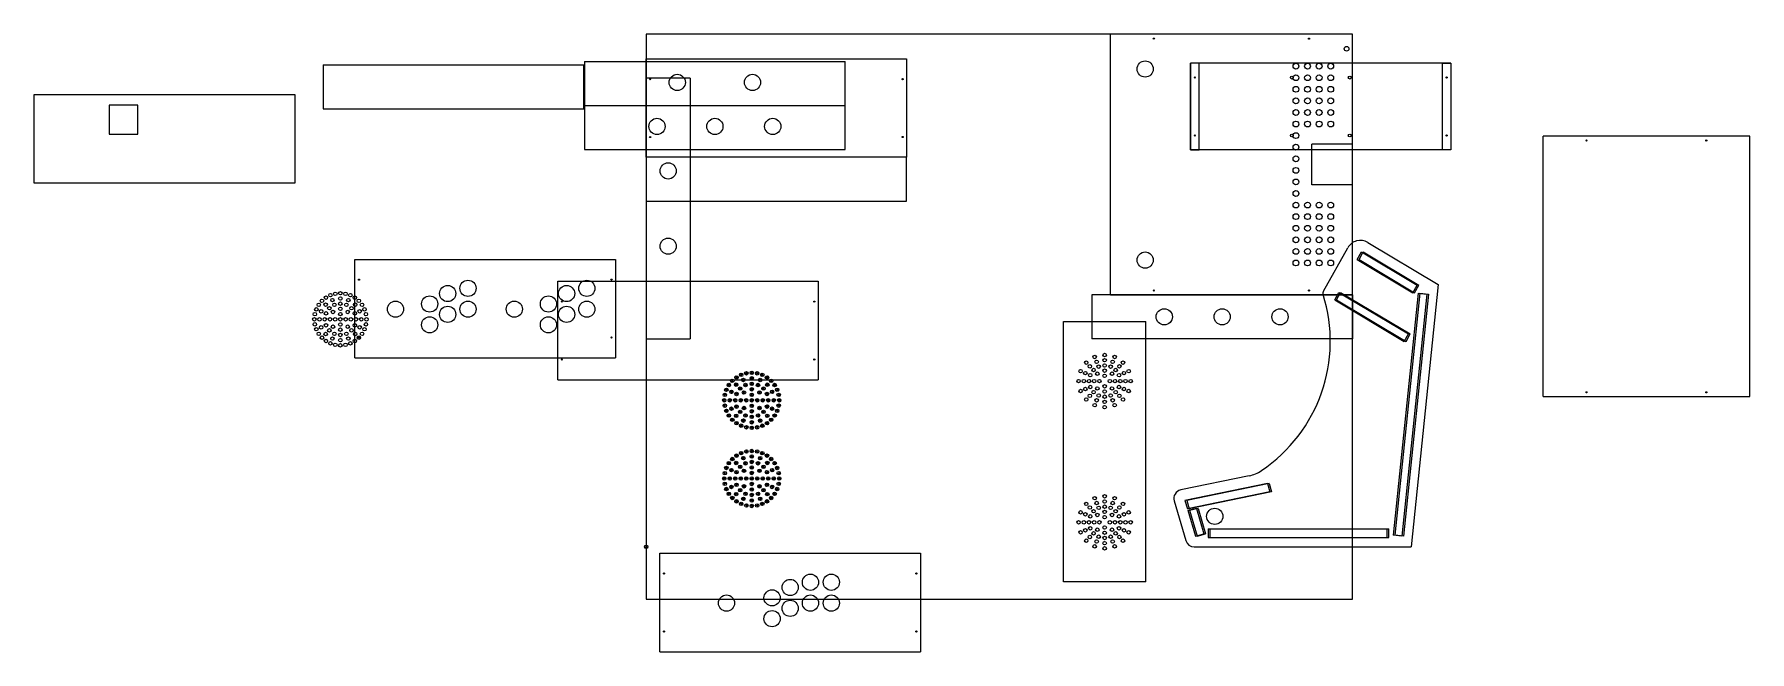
# Model space of a CAD drawing. Header units: millimetres. Extents: x -1057 to 1906, y -181 to 885.
import ezdxf

# ---------------------------------------------------------------- set-up
doc = ezdxf.new("R2010")
doc.units = ezdxf.units.MM
for name, color, linetype in [('BLOCK_back_panel', 7, 'CONTINUOUS'), ('BLOCK_baton_placement', 7, 'CONTINUOUS'), ('BLOCK_bottom', 7, 'CONTINUOUS'), ('BLOCK_control_panel_1_player', 7, 'CONTINUOUS'), ('BLOCK_control_panel_2_player', 7, 'CONTINUOUS'), ('BLOCK_control_panel_front_2_holes', 7, 'CONTINUOUS'), ('BLOCK_control_panel_front_3_holes', 7, 'CONTINUOUS'), ('BLOCK_control_panel_front_blank', 7, 'CONTINUOUS'), ('BLOCK_control_panel_front_options', 7, 'CONTINUOUS'), ('BLOCK_control_panel_pieces', 7, 'CONTINUOUS'), ('BLOCK_control_panel_top_options', 7, 'CONTINUOUS'), ('BLOCK_grill', 7, 'CONTINUOUS'), ('BLOCK_grills_60', 7, 'CONTINUOUS'), ('BLOCK_HOLE', 7, 'CONTINUOUS'), ('BLOCK_monitor_bar', 7, 'CONTINUOUS'), ('BLOCK_reference_block', 7, 'CONTINUOUS'), ('BLOCK_side_panel', 7, 'CONTINUOUS'), ('BLOCK_speaker_panel', 7, 'CONTINUOUS'), ('BLOCK_top', 7, 'CONTINUOUS'), ('Shape', 7, 'CONTINUOUS'), ('Shape001', 7, 'CONTINUOUS'), ('Shape002', 7, 'CONTINUOUS'), ('Shape003', 7, 'CONTINUOUS'), ('Shape004', 7, 'CONTINUOUS'), ('Shape005', 7, 'CONTINUOUS'), ('Shape006', 7, 'CONTINUOUS'), ('Shape007', 7, 'CONTINUOUS'), ('Shape008', 7, 'CONTINUOUS'), ('Shape009', 7, 'CONTINUOUS'), ('Shape010', 7, 'CONTINUOUS'), ('Shape011', 7, 'CONTINUOUS'), ('Shape012', 7, 'CONTINUOUS'), ('Shape013', 7, 'CONTINUOUS'), ('Shape014', 7, 'CONTINUOUS'), ('Shape015', 7, 'CONTINUOUS'), ('Shape016', 7, 'CONTINUOUS'), ('Shape017', 7, 'CONTINUOUS'), ('Shape018', 7, 'CONTINUOUS'), ('Shape019', 7, 'CONTINUOUS'), ('Shape020', 7, 'CONTINUOUS'), ('Shape021', 7, 'CONTINUOUS'), ('Shape022', 7, 'CONTINUOUS'), ('Shape023', 7, 'CONTINUOUS'), ('Shape024', 7, 'CONTINUOUS'), ('Shape025', 7, 'CONTINUOUS'), ('Shape026', 7, 'CONTINUOUS'), ('Shape027', 7, 'CONTINUOUS'), ('Shape028', 7, 'CONTINUOUS'), ('Shape029', 7, 'CONTINUOUS'), ('Shape030', 7, 'CONTINUOUS'), ('Shape031', 7, 'CONTINUOUS'), ('Shape032', 7, 'CONTINUOUS'), ('Shape033', 7, 'CONTINUOUS'), ('Shape034', 7, 'CONTINUOUS'), ('Shape035', 7, 'CONTINUOUS'), ('Shape036', 7, 'CONTINUOUS'), ('Shape037', 7, 'CONTINUOUS'), ('Shape038', 7, 'CONTINUOUS'), ('Shape039', 7, 'CONTINUOUS'), ('Shape040', 7, 'CONTINUOUS'), ('Shape041', 7, 'CONTINUOUS'), ('Shape042', 7, 'CONTINUOUS'), ('Shape043', 7, 'CONTINUOUS'), ('Shape044', 7, 'CONTINUOUS'), ('Shape045', 7, 'CONTINUOUS'), ('Shape046', 7, 'CONTINUOUS'), ('Shape047', 7, 'CONTINUOUS'), ('Shape048', 7, 'CONTINUOUS'), ('Shape049', 7, 'CONTINUOUS'), ('Shape050', 7, 'CONTINUOUS'), ('Shape051', 7, 'CONTINUOUS'), ('Shape052', 7, 'CONTINUOUS'), ('Shape053', 7, 'CONTINUOUS'), ('Shape054', 7, 'CONTINUOUS'), ('Shape055', 7, 'CONTINUOUS'), ('Shape056', 7, 'CONTINUOUS'), ('Shape057', 7, 'CONTINUOUS'), ('Shape058', 7, 'CONTINUOUS'), ('Shape059', 7, 'CONTINUOUS'), ('Shape060', 7, 'CONTINUOUS'), ('Shape061', 7, 'CONTINUOUS'), ('Shape062', 7, 'CONTINUOUS'), ('Shape063', 7, 'CONTINUOUS'), ('Shape064', 7, 'CONTINUOUS'), ('Shape065', 7, 'CONTINUOUS'), ('Shape066', 7, 'CONTINUOUS'), ('Shape067', 7, 'CONTINUOUS'), ('Shape068', 7, 'CONTINUOUS'), ('Shape069', 7, 'CONTINUOUS'), ('Shape070', 7, 'CONTINUOUS'), ('Shape071', 7, 'CONTINUOUS'), ('Shape072', 7, 'CONTINUOUS'), ('Shape073', 7, 'CONTINUOUS'), ('Shape074', 7, 'CONTINUOUS'), ('Shape075', 7, 'CONTINUOUS'), ('Shape076', 7, 'CONTINUOUS'), ('Shape077', 7, 'CONTINUOUS'), ('Shape078', 7, 'CONTINUOUS'), ('Shape079', 7, 'CONTINUOUS'), ('Shape080', 7, 'CONTINUOUS'), ('Shape081', 7, 'CONTINUOUS'), ('Shape082', 7, 'CONTINUOUS'), ('Shape083', 7, 'CONTINUOUS'), ('Shape084', 7, 'CONTINUOUS'), ('Shape085', 7, 'CONTINUOUS'), ('Shape086', 7, 'CONTINUOUS'), ('Shape087', 7, 'CONTINUOUS'), ('Shape088', 7, 'CONTINUOUS'), ('Shape089', 7, 'CONTINUOUS'), ('Shape090', 7, 'CONTINUOUS'), ('Shape091', 7, 'CONTINUOUS'), ('Shape092', 7, 'CONTINUOUS'), ('Shape093', 7, 'CONTINUOUS'), ('Shape094', 7, 'CONTINUOUS'), ('Shape095', 7, 'CONTINUOUS'), ('Shape096', 7, 'CONTINUOUS'), ('Shape097', 7, 'CONTINUOUS'), ('Shape098', 7, 'CONTINUOUS'), ('Shape099', 7, 'CONTINUOUS'), ('Shape100', 7, 'CONTINUOUS'), ('Shape101', 7, 'CONTINUOUS'), ('Shape102', 7, 'CONTINUOUS'), ('Shape103', 7, 'CONTINUOUS'), ('Shape104', 7, 'CONTINUOUS'), ('Shape105', 7, 'CONTINUOUS'), ('Shape106', 7, 'CONTINUOUS'), ('Shape107', 7, 'CONTINUOUS'), ('Shape108', 7, 'CONTINUOUS'), ('Shape109', 7, 'CONTINUOUS'), ('Shape110', 7, 'CONTINUOUS'), ('Shape111', 7, 'CONTINUOUS'), ('Shape112', 7, 'CONTINUOUS'), ('Shape113', 7, 'CONTINUOUS'), ('Shape114', 7, 'CONTINUOUS'), ('Shape115', 7, 'CONTINUOUS'), ('Shape116', 7, 'CONTINUOUS'), ('Shape117', 7, 'CONTINUOUS'), ('Shape118', 7, 'CONTINUOUS'), ('Shape119', 7, 'CONTINUOUS'), ('Shape120', 7, 'CONTINUOUS'), ('Shape121', 7, 'CONTINUOUS'), ('Shape122', 7, 'CONTINUOUS'), ('Shape123', 7, 'CONTINUOUS'), ('Shape124', 7, 'CONTINUOUS'), ('Shape125', 7, 'CONTINUOUS'), ('Shape126', 7, 'CONTINUOUS'), ('Shape127', 7, 'CONTINUOUS'), ('Shape128', 7, 'CONTINUOUS'), ('Shape129', 7, 'CONTINUOUS'), ('Shape130', 7, 'CONTINUOUS'), ('Shape131', 7, 'CONTINUOUS'), ('Shape132', 7, 'CONTINUOUS'), ('Shape133', 7, 'CONTINUOUS'), ('Shape134', 7, 'CONTINUOUS'), ('Shape135', 7, 'CONTINUOUS'), ('Shape136', 7, 'CONTINUOUS'), ('Shape137', 7, 'CONTINUOUS'), ('Shape138', 7, 'CONTINUOUS'), ('Shape139', 7, 'CONTINUOUS'), ('Shape140', 7, 'CONTINUOUS'), ('Shape141', 7, 'CONTINUOUS'), ('Shape142', 7, 'CONTINUOUS'), ('Shape143', 7, 'CONTINUOUS'), ('Shape144', 7, 'CONTINUOUS'), ('Shape145', 7, 'CONTINUOUS'), ('Shape146', 7, 'CONTINUOUS'), ('Shape147', 7, 'CONTINUOUS'), ('Shape148', 7, 'CONTINUOUS'), ('Shape149', 7, 'CONTINUOUS'), ('Shape150', 7, 'CONTINUOUS'), ('Shape151', 7, 'CONTINUOUS'), ('Shape152', 7, 'CONTINUOUS'), ('Shape153', 7, 'CONTINUOUS'), ('Shape154', 7, 'CONTINUOUS'), ('Shape155', 7, 'CONTINUOUS'), ('Shape156', 7, 'CONTINUOUS'), ('Shape157', 7, 'CONTINUOUS'), ('Shape158', 7, 'CONTINUOUS'), ('Shape159', 7, 'CONTINUOUS'), ('Shape160', 7, 'CONTINUOUS'), ('Shape161', 7, 'CONTINUOUS'), ('Shape162', 7, 'CONTINUOUS'), ('Shape163', 7, 'CONTINUOUS'), ('Shape164', 7, 'CONTINUOUS'), ('Shape165', 7, 'CONTINUOUS'), ('Shape166', 7, 'CONTINUOUS'), ('Shape167', 7, 'CONTINUOUS'), ('Shape168', 7, 'CONTINUOUS'), ('Shape169', 7, 'CONTINUOUS'), ('Shape170', 7, 'CONTINUOUS'), ('Shape171', 7, 'CONTINUOUS'), ('Shape172', 7, 'CONTINUOUS'), ('Shape173', 7, 'CONTINUOUS'), ('Shape174', 7, 'CONTINUOUS'), ('Shape175', 7, 'CONTINUOUS'), ('Shape176', 7, 'CONTINUOUS'), ('Shape177', 7, 'CONTINUOUS'), ('Shape178', 7, 'CONTINUOUS'), ('Shape179', 7, 'CONTINUOUS'), ('Shape180', 7, 'CONTINUOUS'), ('Shape181', 7, 'CONTINUOUS'), ('Shape182', 7, 'CONTINUOUS'), ('Shape183', 7, 'CONTINUOUS'), ('Shape184', 7, 'CONTINUOUS'), ('Shape185', 7, 'CONTINUOUS'), ('Shape186', 7, 'CONTINUOUS'), ('Shape187', 7, 'CONTINUOUS'), ('Shape188', 7, 'CONTINUOUS'), ('Shape189', 7, 'CONTINUOUS'), ('Shape190', 7, 'CONTINUOUS'), ('Shape191', 7, 'CONTINUOUS'), ('Shape192', 7, 'CONTINUOUS'), ('Shape193', 7, 'CONTINUOUS'), ('Shape194', 7, 'CONTINUOUS'), ('Shape195', 7, 'CONTINUOUS'), ('Shape196', 7, 'CONTINUOUS'), ('Shape197', 7, 'CONTINUOUS'), ('Shape198', 7, 'CONTINUOUS'), ('Shape199', 7, 'CONTINUOUS'), ('Shape200', 7, 'CONTINUOUS'), ('Shape201', 7, 'CONTINUOUS'), ('Shape202', 7, 'CONTINUOUS'), ('Shape203', 7, 'CONTINUOUS'), ('Shape204', 7, 'CONTINUOUS'), ('Shape205', 7, 'CONTINUOUS'), ('Shape206', 7, 'CONTINUOUS'), ('Shape207', 7, 'CONTINUOUS'), ('Shape208', 7, 'CONTINUOUS'), ('Shape209', 7, 'CONTINUOUS'), ('Shape210', 7, 'CONTINUOUS'), ('Shape211', 7, 'CONTINUOUS'), ('Shape212', 7, 'CONTINUOUS'), ('Shape213', 7, 'CONTINUOUS'), ('Shape214', 7, 'CONTINUOUS'), ('Shape215', 7, 'CONTINUOUS'), ('Shape216', 7, 'CONTINUOUS'), ('Shape217', 7, 'CONTINUOUS'), ('Shape218', 7, 'CONTINUOUS'), ('Shape219', 7, 'CONTINUOUS'), ('Shape220', 7, 'CONTINUOUS'), ('Shape221', 7, 'CONTINUOUS'), ('Shape222', 7, 'CONTINUOUS'), ('Shape223', 7, 'CONTINUOUS'), ('Shape224', 7, 'CONTINUOUS'), ('Shape225', 7, 'CONTINUOUS'), ('Shape226', 7, 'CONTINUOUS'), ('Shape227', 7, 'CONTINUOUS'), ('Shape228', 7, 'CONTINUOUS'), ('Shape229', 7, 'CONTINUOUS'), ('Shape230', 7, 'CONTINUOUS'), ('Shape231', 7, 'CONTINUOUS'), ('Shape232', 7, 'CONTINUOUS'), ('Shape233', 7, 'CONTINUOUS'), ('Shape234', 7, 'CONTINUOUS'), ('Shape235', 7, 'CONTINUOUS'), ('Shape236', 7, 'CONTINUOUS'), ('Shape237', 7, 'CONTINUOUS'), ('Shape238', 7, 'CONTINUOUS'), ('Shape239', 7, 'CONTINUOUS'), ('Shape240', 7, 'CONTINUOUS'), ('Shape241', 7, 'CONTINUOUS'), ('Shape242', 7, 'CONTINUOUS'), ('Shape243', 7, 'CONTINUOUS'), ('Shape244', 7, 'CONTINUOUS'), ('Shape245', 7, 'CONTINUOUS'), ('Shape246', 7, 'CONTINUOUS'), ('Shape247', 7, 'CONTINUOUS'), ('Shape248', 7, 'CONTINUOUS'), ('Shape249', 7, 'CONTINUOUS'), ('Shape250', 7, 'CONTINUOUS'), ('Shape251', 7, 'CONTINUOUS'), ('Shape252', 7, 'CONTINUOUS'), ('Shape253', 7, 'CONTINUOUS'), ('Shape254', 7, 'CONTINUOUS'), ('Shape255', 7, 'CONTINUOUS'), ('Shape256', 7, 'CONTINUOUS'), ('Shape257', 7, 'CONTINUOUS'), ('Shape258', 7, 'CONTINUOUS'), ('Shape259', 7, 'CONTINUOUS'), ('Shape260', 7, 'CONTINUOUS'), ('Shape261', 7, 'CONTINUOUS'), ('Shape262', 7, 'CONTINUOUS'), ('Shape263', 7, 'CONTINUOUS'), ('Shape264', 7, 'CONTINUOUS'), ('Shape265', 7, 'CONTINUOUS'), ('Shape266', 7, 'CONTINUOUS'), ('Shape267', 7, 'CONTINUOUS'), ('Shape268', 7, 'CONTINUOUS'), ('Shape269', 7, 'CONTINUOUS'), ('Shape270', 7, 'CONTINUOUS'), ('Shape271', 7, 'CONTINUOUS'), ('Shape272', 7, 'CONTINUOUS'), ('Shape273', 7, 'CONTINUOUS'), ('Shape274', 7, 'CONTINUOUS'), ('Shape275', 7, 'CONTINUOUS'), ('Shape276', 7, 'CONTINUOUS'), ('Shape277', 7, 'CONTINUOUS'), ('Shape278', 7, 'CONTINUOUS'), ('Shape279', 7, 'CONTINUOUS'), ('Shape280', 7, 'CONTINUOUS'), ('Shape281', 7, 'CONTINUOUS'), ('Shape282', 7, 'CONTINUOUS'), ('Shape283', 7, 'CONTINUOUS'), ('Shape284', 7, 'CONTINUOUS'), ('Shape285', 7, 'CONTINUOUS'), ('Shape286', 7, 'CONTINUOUS'), ('Shape287', 7, 'CONTINUOUS'), ('Shape288', 7, 'CONTINUOUS'), ('Shape289', 7, 'CONTINUOUS'), ('Shape290', 7, 'CONTINUOUS'), ('Shape291', 7, 'CONTINUOUS'), ('Shape292', 7, 'CONTINUOUS'), ('Shape293', 7, 'CONTINUOUS'), ('Shape294', 7, 'CONTINUOUS'), ('Shape295', 7, 'CONTINUOUS'), ('Shape296', 7, 'CONTINUOUS'), ('Shape297', 7, 'CONTINUOUS'), ('Shape298', 7, 'CONTINUOUS'), ('Shape299', 7, 'CONTINUOUS'), ('Shape300', 7, 'CONTINUOUS'), ('Shape301', 7, 'CONTINUOUS'), ('Shape302', 7, 'CONTINUOUS'), ('Shape303', 7, 'CONTINUOUS'), ('Shape304', 7, 'CONTINUOUS'), ('Shape305', 7, 'CONTINUOUS'), ('Shape306', 7, 'CONTINUOUS'), ('Shape307', 7, 'CONTINUOUS'), ('Shape308', 7, 'CONTINUOUS'), ('Shape309', 7, 'CONTINUOUS'), ('Shape310', 7, 'CONTINUOUS'), ('Shape311', 7, 'CONTINUOUS'), ('Shape312', 7, 'CONTINUOUS'), ('Shape313', 7, 'CONTINUOUS'), ('Shape314', 7, 'CONTINUOUS'), ('Shape315', 7, 'CONTINUOUS'), ('Shape316', 7, 'CONTINUOUS'), ('Shape317', 7, 'CONTINUOUS'), ('Shape318', 7, 'CONTINUOUS'), ('Shape319', 7, 'CONTINUOUS'), ('Shape320', 7, 'CONTINUOUS'), ('Shape321', 7, 'CONTINUOUS'), ('Shape322', 7, 'CONTINUOUS'), ('Shape323', 7, 'CONTINUOUS'), ('Shape324', 7, 'CONTINUOUS'), ('Shape325', 7, 'CONTINUOUS'), ('Shape326', 7, 'CONTINUOUS'), ('Shape327', 7, 'CONTINUOUS'), ('Shape328', 7, 'CONTINUOUS'), ('Shape329', 7, 'CONTINUOUS'), ('Shape330', 7, 'CONTINUOUS'), ('Shape331', 7, 'CONTINUOUS'), ('Shape332', 7, 'CONTINUOUS'), ('Shape333', 7, 'CONTINUOUS'), ('Shape334', 7, 'CONTINUOUS'), ('Shape335', 7, 'CONTINUOUS'), ('Shape336', 7, 'CONTINUOUS'), ('Shape337', 7, 'CONTINUOUS'), ('Shape338', 7, 'CONTINUOUS'), ('Shape339', 7, 'CONTINUOUS'), ('Shape340', 7, 'CONTINUOUS'), ('Shape341', 7, 'CONTINUOUS'), ('Shape342', 7, 'CONTINUOUS'), ('Shape343', 7, 'CONTINUOUS'), ('Shape344', 7, 'CONTINUOUS'), ('Shape345', 7, 'CONTINUOUS'), ('Shape346', 7, 'CONTINUOUS'), ('Shape347', 7, 'CONTINUOUS'), ('Shape348', 7, 'CONTINUOUS'), ('Shape349', 7, 'CONTINUOUS'), ('Shape350', 7, 'CONTINUOUS'), ('Shape351', 7, 'CONTINUOUS'), ('Shape352', 7, 'CONTINUOUS'), ('Shape353', 7, 'CONTINUOUS'), ('Shape354', 7, 'CONTINUOUS'), ('Shape355', 7, 'CONTINUOUS'), ('Shape356', 7, 'CONTINUOUS'), ('Shape357', 7, 'CONTINUOUS'), ('Shape358', 7, 'CONTINUOUS'), ('Shape359', 7, 'CONTINUOUS'), ('Shape360', 7, 'CONTINUOUS'), ('Shape361', 7, 'CONTINUOUS'), ('Shape362', 7, 'CONTINUOUS'), ('Shape363', 7, 'CONTINUOUS'), ('Shape364', 7, 'CONTINUOUS'), ('Shape365', 7, 'CONTINUOUS'), ('Shape366', 7, 'CONTINUOUS'), ('Shape367', 7, 'CONTINUOUS'), ('Shape368', 7, 'CONTINUOUS'), ('Shape369', 7, 'CONTINUOUS'), ('Shape370', 7, 'CONTINUOUS'), ('Shape371', 7, 'CONTINUOUS'), ('Shape372', 7, 'CONTINUOUS'), ('Shape373', 7, 'CONTINUOUS'), ('Shape374', 7, 'CONTINUOUS'), ('Shape375', 7, 'CONTINUOUS'), ('Shape376', 7, 'CONTINUOUS'), ('Shape377', 7, 'CONTINUOUS'), ('Shape378', 7, 'CONTINUOUS'), ('Shape379', 7, 'CONTINUOUS'), ('Shape380', 7, 'CONTINUOUS'), ('Shape381', 7, 'CONTINUOUS'), ('Shape382', 7, 'CONTINUOUS'), ('Shape383', 7, 'CONTINUOUS'), ('Shape384', 7, 'CONTINUOUS'), ('Shape385', 7, 'CONTINUOUS'), ('Shape386', 7, 'CONTINUOUS'), ('Shape387', 7, 'CONTINUOUS'), ('Shape388', 7, 'CONTINUOUS'), ('Shape389', 7, 'CONTINUOUS'), ('Shape390', 7, 'CONTINUOUS'), ('Shape391', 7, 'CONTINUOUS'), ('Shape392', 7, 'CONTINUOUS'), ('Shape393', 7, 'CONTINUOUS'), ('Shape394', 7, 'CONTINUOUS'), ('Shape395', 7, 'CONTINUOUS'), ('Shape396', 7, 'CONTINUOUS'), ('Shape397', 7, 'CONTINUOUS'), ('Shape398', 7, 'CONTINUOUS'), ('Shape399', 7, 'CONTINUOUS'), ('Shape400', 7, 'CONTINUOUS'), ('Shape401', 7, 'CONTINUOUS'), ('Shape402', 7, 'CONTINUOUS'), ('Shape403', 7, 'CONTINUOUS'), ('Shape404', 7, 'CONTINUOUS'), ('Shape405', 7, 'CONTINUOUS'), ('Shape406', 7, 'CONTINUOUS'), ('Shape407', 7, 'CONTINUOUS'), ('Shape408', 7, 'CONTINUOUS'), ('Shape409', 7, 'CONTINUOUS'), ('Shape410', 7, 'CONTINUOUS'), ('Shape411', 7, 'CONTINUOUS'), ('Shape412', 7, 'CONTINUOUS'), ('Shape413', 7, 'CONTINUOUS'), ('Shape414', 7, 'CONTINUOUS'), ('Shape415', 7, 'CONTINUOUS'), ('Shape416', 7, 'CONTINUOUS'), ('Shape417', 7, 'CONTINUOUS'), ('Shape418', 7, 'CONTINUOUS'), ('Shape419', 7, 'CONTINUOUS'), ('Shape420', 7, 'CONTINUOUS'), ('Shape421', 7, 'CONTINUOUS'), ('Shape422', 7, 'CONTINUOUS'), ('Shape423', 7, 'CONTINUOUS'), ('Shape424', 7, 'CONTINUOUS'), ('Shape425', 7, 'CONTINUOUS'), ('Shape426', 7, 'CONTINUOUS'), ('Shape427', 7, 'CONTINUOUS'), ('Shape428', 7, 'CONTINUOUS'), ('Shape429', 7, 'CONTINUOUS'), ('Shape430', 7, 'CONTINUOUS'), ('Shape431', 7, 'CONTINUOUS'), ('Shape432', 7, 'CONTINUOUS'), ('Shape433', 7, 'CONTINUOUS')]:
    doc.layers.add(name, color=color, linetype=linetype)

msp = doc.modelspace()

# ---------------------------------------------------------------- linework, layer by layer
at = {"layer": 'BLOCK_back_panel'}
for p, q in [((1220, 885.4), (802, 885.4)), ((802, 435.4), (802, 885.4)), ((1220, 435.4), (1220, 885.4)), ((1220, 695.4), (1150, 695.4)), ((1150, 625.4), (1150, 695.4)), ((1220, 625.4), (1150, 625.4)), ((802, 435.4), (1220, 435.4))]:
    msp.add_line(p, q, dxfattribs=at)
for centre, radius in [((877, 877.9), 1), ((1145, 877.9), 1), ((1210, 860.4), 4), ((862, 825.4), 14), ((1122.5, 830.4), 5), ((1142.5, 830.4), 5), ((1162.5, 830.4), 5), ((1182.5, 830.4), 5), ((1122.5, 810.4), 5), ((1142.5, 810.4), 5), ((1162.5, 810.4), 5), ((1182.5, 810.4), 5), ((1122.5, 790.4), 5), ((1122.5, 770.4), 5), ((1142.5, 790.4), 5), ((1142.5, 770.4), 5), ((1162.5, 790.4), 5), ((1162.5, 770.4), 5), ((1182.5, 790.4), 5), ((1182.5, 770.4), 5), ((1122.5, 750.4), 5), ((1142.5, 750.4), 5), ((1162.5, 750.4), 5), ((1182.5, 750.4), 5), ((1122.5, 730.4), 5), ((1122.5, 710.4), 5), ((1142.5, 730.4), 5), ((1162.5, 730.4), 5), ((1182.5, 730.4), 5), ((1122.5, 690.4), 5), ((1122.5, 670.4), 5), ((1122.5, 650.4), 5), ((1122.5, 630.4), 5), ((1122.5, 610.4), 5), ((1122.5, 590.4), 5), ((1142.5, 590.4), 5), ((1162.5, 590.4), 5), ((1182.5, 590.4), 5), ((1122.5, 570.4), 5), ((1142.5, 570.4), 5), ((1162.5, 570.4), 5), ((1182.5, 570.4), 5), ((1122.5, 550.4), 5), ((1122.5, 530.4), 5), ((1142.5, 550.4), 5), ((1142.5, 530.4), 5), ((1162.5, 550.4), 5), ((1162.5, 530.4), 5), ((1182.5, 550.4), 5), ((1182.5, 530.4), 5), ((862, 495.4), 14), ((1122.5, 510.4), 5), ((1142.5, 510.4), 5), ((1162.5, 510.4), 5), ((1182.5, 510.4), 5), ((1122.5, 490.4), 5), ((1142.5, 490.4), 5), ((1162.5, 490.4), 5), ((1182.5, 490.4), 5), ((877, 442.9), 1), ((1145, 442.9), 1)]:
    msp.add_circle(centre, radius, dxfattribs=at)
at = {"layer": 'BLOCK_baton_placement'}
for p, q in [((1228.5, 496.3), (1235.8, 509.4)), ((1235.8, 509.4), (1332, 452)), ((1228.5, 496.3), (1324.3, 439.1)), ((1324.3, 439.1), (1332, 452)), ((1189.4, 426.5), (1196.7, 439.6)), ((1189.4, 426.5), (1309.6, 354.7)), ((1196.7, 439.6), (1317, 367.8)), ((1333.7, 438.3), (1290.4, 20)), ((1348.7, 436.8), (1305.3, 18.5)), ((1333.7, 438.3), (1348.7, 436.8)), ((1309.6, 354.7), (1317, 367.8)), ((1073.2, 109.5), (930.7, 80)), ((1077.5, 95.1), (935, 65.6)), ((1073.2, 109.5), (1077.5, 95.1)), ((930.7, 80), (935, 65.6)), ((950.4, 66.2), (935.5, 63.1)), ((935.7, 63.2), (948.9, 18.4)), ((950.4, 66.2), (963.3, 22.6)), ((970.8, 31), (1279.9, 31)), ((970.8, 31), (970.8, 16)), ((1279.9, 16), (1279.9, 31)), ((948.9, 18.4), (963.3, 22.6)), ((970.8, 16), (1279.9, 16)), ((1305.3, 18.5), (1290.4, 20))]:
    msp.add_line(p, q, dxfattribs=at)
at = {"layer": 'BLOCK_bottom'}
for p, q in [((1906.3, 709.5), (1549.3, 709.5)), ((1549.3, 259.5), (1549.3, 709.5)), ((1906.3, 259.5), (1906.3, 709.5)), ((1549.3, 259.5), (1906.3, 259.5))]:
    msp.add_line(p, q, dxfattribs=at)
for centre in [(1624.3, 702), (1831.3, 702), (1624.3, 267), (1831.3, 267)]:
    msp.add_circle(centre, 1, dxfattribs=at)
at = {"layer": 'BLOCK_control_panel_1_player'}
for p, q in [((23.8, -11.1), (473.8, -11.1)), ((23.8, -181.1), (23.8, -11.1)), ((473.8, -11.1), (473.8, -181.1)), ((23.8, -181.1), (473.8, -181.1))]:
    msp.add_line(p, q, dxfattribs=at)
for centre, radius in [((30.8, -46.1), 1), ((248.8, -70.1), 14), ((283.8, -61.1), 14), ((319.8, -61.1), 14), ((466.8, -46.1), 1), ((138.8, -97.1), 14), ((217.5, -88.1), 14), ((283.8, -97.1), 14), ((319.8, -97.1), 14), ((217.5, -124.1), 14), ((248.8, -106.1), 14), ((30.8, -146.1), 1), ((466.8, -146.1), 1)]:
    msp.add_circle(centre, radius, dxfattribs=at)
at = {"layer": 'BLOCK_control_panel_2_player'}
for p, q in [((-503, 496.6), (-53, 496.6)), ((-503, 326.6), (-503, 496.6)), ((-53, 496.6), (-53, 326.6)), ((-503, 326.6), (-53, 326.6))]:
    msp.add_line(p, q, dxfattribs=at)
for centre, radius in [((-496, 461.6), 1), ((-342.8, 437.6), 14), ((-307.8, 446.6), 14), ((-137.5, 437.6), 14), ((-102.5, 446.6), 14), ((-60, 461.6), 1), ((-433, 410.6), 14), ((-374, 419.6), 14), ((-342.8, 401.6), 14), ((-307.8, 410.6), 14), ((-227.8, 410.6), 14), ((-168.8, 419.6), 14), ((-137.5, 401.6), 14), ((-102.5, 410.6), 14), ((-374, 383.6), 14), ((-168.8, 383.6), 14), ((-496, 361.6), 1), ((-60, 361.6), 1)]:
    msp.add_circle(centre, radius, dxfattribs=at)
at = {"layer": 'BLOCK_control_panel_front_2_holes'}
for p, q in [((76, 809.4), (0, 809.4)), ((0, 809.4), (0, 359.4)), ((76, 809.4), (76, 359.4)), ((0, 359.4), (76, 359.4))]:
    msp.add_line(p, q, dxfattribs=at)
for centre in [(38, 649.4), (38, 519.4)]:
    msp.add_circle(centre, 14, dxfattribs=at)
at = {"layer": 'BLOCK_control_panel_front_3_holes'}
for p, q in [((770, 435.4), (770, 359.4)), ((1220, 435.4), (770, 435.4)), ((1220, 435.4), (1220, 359.4)), ((1220, 359.4), (770, 359.4))]:
    msp.add_line(p, q, dxfattribs=at)
for centre in [(895, 397.4), (995, 397.4), (1095, 397.4)]:
    msp.add_circle(centre, 14, dxfattribs=at)
at = {"layer": 'BLOCK_control_panel_front_blank'}
for p, q in [((-557.9, 832.5), (-557.9, 756.5)), ((-557.9, 832.5), (-107.9, 832.5)), ((-107.9, 756.5), (-107.9, 832.5)), ((-557.9, 756.5), (-107.9, 756.5))]:
    msp.add_line(p, q, dxfattribs=at)
at = {"layer": 'BLOCK_control_panel_front_options'}
for p, q in [((-106.3, 838.3), (343.7, 838.3)), ((-106.3, 838.3), (-106.3, 686.3)), ((343.7, 686.3), (343.7, 838.3)), ((-106.3, 762.3), (343.7, 762.3)), ((-106.3, 686.3), (343.7, 686.3))]:
    msp.add_line(p, q, dxfattribs=at)
for centre in [(53.7, 802.3), (183.7, 802.3), (18.7, 726.3), (118.7, 726.3), (218.7, 726.3)]:
    msp.add_circle(centre, 14, dxfattribs=at)
at = {"layer": 'BLOCK_control_panel_pieces'}
for p, q in [((0, 843), (450, 843)), ((0, 673), (0, 843)), ((450, 843), (450, 673)), ((450, 673), (0, 673)), ((0, 673), (0, 597)), ((450, 597), (450, 673)), ((0, 597), (450, 597))]:
    msp.add_line(p, q, dxfattribs=at)
for centre in [(7, 808), (443, 808), (7, 708), (443, 708)]:
    msp.add_circle(centre, 1, dxfattribs=at)
at = {"layer": 'BLOCK_control_panel_top_options'}
for p, q in [((-152.6, 288.7), (-152.6, 458.7)), ((-152.6, 458.7), (297.4, 458.7)), ((297.4, 458.7), (297.4, 288.7)), ((-152.6, 288.7), (297.4, 288.7))]:
    msp.add_line(p, q, dxfattribs=at)
for centre in [(-145.6, 423.7), (290.4, 423.7), (-145.6, 323.7), (290.4, 323.7)]:
    msp.add_circle(centre, 1, dxfattribs=at)
at = {"layer": 'BLOCK_grill'}
for centre in [(-565.6, 418.1), (-560, 424.9), (-553.7, 418.5), (-553.2, 430.5), (-547.3, 412.2), (-545.4, 434.7), (-542, 426.3), (-538.5, 418), (-537, 437.2), (-528.2, 438.1), (-528.2, 429.1), (-528.2, 420.1), (-519.4, 437.2), (-517.9, 418), (-514.4, 426.3), (-511, 434.7), (-509.1, 412.2), (-503.2, 430.5), (-502.7, 418.5), (-496.4, 424.9), (-490.8, 418.1), (-573.2, 393.1), (-572.3, 401.9), (-572.3, 384.3), (-569.8, 410.3), (-564.2, 393.1), (-561.5, 406.9), (-555.2, 393.1), (-553.1, 403.4), (-553.1, 382.7), (-546.2, 393.1), (-540.9, 405.8), (-537.2, 393.1), (-528.2, 411.1), (-528.2, 402.1), (-528.2, 393.1), (-528.2, 384.1), (-519.2, 393.1), (-515.5, 405.8), (-510.2, 393.1), (-503.3, 403.4), (-503.3, 382.7), (-501.2, 393.1), (-494.9, 406.9), (-492.2, 393.1), (-486.6, 410.3), (-484.1, 401.9), (-484.1, 384.3), (-483.2, 393.1), (-569.8, 375.9), (-565.6, 368.1), (-561.5, 379.3), (-560, 361.3), (-553.7, 367.6), (-553.2, 355.7), (-547.3, 374), (-542, 359.8), (-540.9, 380.3), (-538.5, 368.1), (-528.2, 375.1), (-528.2, 366.1), (-528.2, 357.1), (-517.9, 368.1), (-515.5, 380.3), (-514.4, 359.8), (-509.1, 374), (-503.2, 355.7), (-502.7, 367.6), (-496.4, 361.3), (-494.9, 379.3), (-490.8, 368.1), (-486.6, 375.9), (-545.4, 351.5), (-537, 348.9), (-528.2, 348.1), (-519.4, 348.9), (-511, 351.5)]:
    msp.add_circle(centre, 3, dxfattribs=at)
at = {"layer": 'BLOCK_grills_60'}
for p, q in [((161.5, 296), (167, 298.3)), ((165.4, 294.3), (163.1, 299.9)), ((170.2, 299.2), (176.1, 300.4)), ((170.2, 299.2), (176.1, 300.4)), ((173.7, 296.9), (172.6, 302.8)), ((173.7, 296.9), (172.6, 302.8)), ((179.4, 300.7), (185.4, 300.7)), ((182.4, 297.7), (182.4, 303.7)), ((188.7, 300.4), (194.6, 299.2)), ((188.7, 300.4), (194.6, 299.2)), ((191.1, 296.9), (192.3, 302.8)), ((191.1, 296.9), (192.3, 302.8)), ((197.8, 298.3), (203.4, 296)), ((199.4, 294.3), (201.7, 299.9)), ((141.3, 270.3), (135.7, 272.6)), ((137.4, 268.6), (139.7, 274.2)), ((145.4, 277.9), (140.4, 281.3)), ((145.4, 277.9), (140.4, 281.3)), ((141.2, 277.1), (144.6, 282.1)), ((141.2, 277.1), (144.6, 282.1)), ((150.1, 266.6), (144.5, 268.9)), ((146.1, 265), (148.4, 270.5)), ((146.7, 284.7), (150.9, 288.9)), ((150.9, 284.7), (146.7, 288.9)), ((153.4, 278), (157.7, 282.2)), ((157.7, 278), (153.4, 282.2)), ((153.5, 291.1), (158.5, 294.4)), ((153.5, 291.1), (158.5, 294.4)), ((157.7, 290.2), (154.3, 295.2)), ((157.7, 290.2), (154.3, 295.2)), ((154.9, 261.4), (157.2, 266.9)), ((160.1, 271.3), (164.4, 275.5)), ((164.4, 271.3), (160.1, 275.5)), ((165.1, 287.2), (170.6, 289.5)), ((169, 285.6), (166.7, 291.1)), ((166.8, 264.5), (171.1, 268.8)), ((171.1, 264.5), (166.8, 268.8)), ((168.7, 278.4), (174.3, 280.7)), ((172.6, 276.8), (170.3, 282.3)), ((179.4, 291.2), (185.4, 291.2)), ((179.4, 281.7), (185.4, 281.7)), ((179.4, 272.2), (185.4, 272.2)), ((182.4, 288.2), (182.4, 294.2)), ((182.4, 278.7), (182.4, 284.7)), ((182.4, 269.2), (182.4, 275.2)), ((190.5, 280.7), (196.1, 278.4)), ((192.2, 276.8), (194.5, 282.3)), ((193.7, 268.8), (198, 264.5)), ((193.7, 264.5), (198, 268.8)), ((194.2, 289.5), (199.7, 287.2)), ((195.8, 285.6), (198.1, 291.1)), ((200.4, 275.5), (204.7, 271.3)), ((200.4, 271.3), (204.7, 275.5)), ((206.3, 294.4), (211.3, 291.1)), ((206.3, 294.4), (211.3, 291.1)), ((207.1, 290.2), (210.5, 295.2)), ((207.1, 290.2), (210.5, 295.2)), ((207.2, 282.2), (211.4, 278)), ((207.2, 278), (211.4, 282.2)), ((207.6, 266.9), (209.9, 261.4)), ((213.9, 288.9), (218.1, 284.7)), ((213.9, 284.7), (218.1, 288.9)), ((214.7, 266.6), (220.3, 268.9)), ((216.4, 270.5), (218.7, 265)), ((219.4, 277.9), (224.4, 281.3)), ((219.4, 277.9), (224.4, 281.3)), ((220.2, 282.1), (223.6, 277.1)), ((220.2, 282.1), (223.6, 277.1)), ((223.5, 270.3), (229.1, 272.6)), ((225.1, 274.2), (227.4, 268.6)), ((137.9, 253.2), (131.9, 253.2)), ((138.8, 261.9), (132.9, 263.1)), ((138.8, 261.9), (132.9, 263.1)), ((138.8, 244.5), (132.9, 243.4)), ((138.8, 244.5), (132.9, 243.4)), ((134.9, 250.2), (134.9, 256.2)), ((135.2, 259.5), (136.4, 265.4)), ((135.2, 259.5), (136.4, 265.4)), ((136.4, 241), (135.2, 246.9)), ((136.4, 241), (135.2, 246.9)), ((139.7, 232.3), (137.4, 237.8)), ((147.4, 253.2), (141.4, 253.2)), ((144.4, 250.2), (144.4, 256.2)), ((150.1, 239.8), (144.5, 237.5)), ((148.4, 235.9), (146.1, 241.5)), ((156.9, 253.2), (150.9, 253.2)), ((158.8, 263), (153.3, 265.3)), ((158.8, 243.5), (153.3, 241.2)), ((153.9, 250.2), (153.9, 256.2)), ((157.2, 239.5), (154.9, 245.1)), ((166.4, 253.2), (160.4, 253.2)), ((163.4, 250.2), (163.4, 256.2)), ((171.1, 237.7), (166.8, 241.9)), ((171.1, 241.9), (166.8, 237.7)), ((175.9, 253.2), (169.9, 253.2)), ((172.9, 250.2), (172.9, 256.2)), ((179.4, 262.7), (185.4, 262.7)), ((179.4, 253.2), (185.4, 253.2)), ((185.4, 243.7), (179.4, 243.7)), ((182.4, 259.7), (182.4, 265.7)), ((182.4, 256.2), (182.4, 250.2)), ((182.4, 246.7), (182.4, 240.7)), ((182.4, 237.2), (182.4, 231.2)), ((188.9, 253.2), (194.9, 253.2)), ((191.9, 256.2), (191.9, 250.2)), ((198, 241.9), (193.7, 237.7)), ((193.7, 241.9), (198, 237.7)), ((198.4, 253.2), (204.4, 253.2)), ((201.4, 256.2), (201.4, 250.2)), ((206, 263), (211.5, 265.3)), ((206, 243.5), (211.5, 241.2)), ((209.9, 245.1), (207.6, 239.5)), ((207.9, 253.2), (213.9, 253.2)), ((210.9, 256.2), (210.9, 250.2)), ((214.7, 239.8), (220.3, 237.5)), ((218.7, 241.5), (216.4, 235.9)), ((217.4, 253.2), (223.4, 253.2)), ((220.4, 256.2), (220.4, 250.2)), ((227.4, 237.8), (225.1, 232.3)), ((226, 261.9), (231.9, 263.1)), ((226, 261.9), (231.9, 263.1)), ((226, 244.5), (231.9, 243.4)), ((226, 244.5), (231.9, 243.4)), ((226.9, 253.2), (232.9, 253.2)), ((228.4, 265.4), (229.6, 259.5)), ((228.4, 265.4), (229.6, 259.5)), ((229.6, 246.9), (228.4, 241)), ((229.6, 246.9), (228.4, 241)), ((229.9, 256.2), (229.9, 250.2)), ((141.3, 236.2), (135.7, 233.9)), ((145.4, 228.5), (140.4, 225.2)), ((145.4, 228.5), (140.4, 225.2)), ((144.6, 224.3), (141.2, 229.3)), ((144.6, 224.3), (141.2, 229.3)), ((150.9, 217.5), (146.7, 221.8)), ((150.9, 221.8), (146.7, 217.5)), ((157.7, 224.2), (153.4, 228.5)), ((157.7, 228.5), (153.4, 224.2)), ((158.5, 212.1), (153.5, 215.4)), ((158.5, 212.1), (153.5, 215.4)), ((157.7, 216.2), (154.3, 211.2)), ((157.7, 216.2), (154.3, 211.2)), ((164.4, 231), (160.1, 235.2)), ((164.4, 235.2), (160.1, 231)), ((167, 208.2), (161.5, 210.5)), ((165.4, 212.1), (163.1, 206.6)), ((170.6, 217), (165.1, 219.3)), ((169, 220.9), (166.7, 215.3)), ((174.3, 225.7), (168.7, 228)), ((172.6, 229.7), (170.3, 224.1)), ((173.7, 209.6), (172.6, 203.7)), ((173.7, 209.6), (172.6, 203.7)), ((185.4, 234.2), (179.4, 234.2)), ((185.4, 224.7), (179.4, 224.7)), ((185.4, 215.2), (179.4, 215.2)), ((182.4, 227.7), (182.4, 221.7)), ((182.4, 218.2), (182.4, 212.2)), ((182.4, 208.7), (182.4, 202.7)), ((196.1, 228), (190.5, 225.7)), ((191.1, 209.6), (192.3, 203.7)), ((191.1, 209.6), (192.3, 203.7)), ((192.2, 229.7), (194.5, 224.1)), ((199.7, 219.3), (194.2, 217)), ((195.8, 220.9), (198.1, 215.3)), ((203.4, 210.5), (197.8, 208.2)), ((199.4, 212.1), (201.7, 206.6)), ((204.7, 235.2), (200.4, 231)), ((200.4, 235.2), (204.7, 231)), ((211.3, 215.4), (206.3, 212.1)), ((211.3, 215.4), (206.3, 212.1)), ((207.1, 216.2), (210.5, 211.2)), ((207.1, 216.2), (210.5, 211.2)), ((211.4, 228.5), (207.2, 224.2)), ((207.2, 228.5), (211.4, 224.2)), ((218.1, 221.8), (213.9, 217.5)), ((213.9, 221.8), (218.1, 217.5)), ((219.4, 228.5), (224.4, 225.2)), ((219.4, 228.5), (224.4, 225.2)), ((223.6, 229.3), (220.2, 224.3)), ((223.6, 229.3), (220.2, 224.3)), ((223.5, 236.2), (229.1, 233.9)), ((176.1, 206.1), (170.2, 207.2)), ((176.1, 206.1), (170.2, 207.2)), ((185.4, 205.7), (179.4, 205.7)), ((194.6, 207.2), (188.7, 206.1)), ((194.6, 207.2), (188.7, 206.1)), ((146.7, 149.5), (150.9, 153.8)), ((150.9, 149.5), (146.7, 153.8)), ((153.5, 155.9), (158.5, 159.2)), ((153.5, 155.9), (158.5, 159.2)), ((157.7, 155.1), (154.3, 160.1)), ((157.7, 155.1), (154.3, 160.1)), ((161.5, 160.8), (167, 163.1)), ((165.4, 159.2), (163.1, 164.7)), ((165.1, 152), (170.6, 154.3)), ((169, 150.4), (166.7, 156)), ((170.2, 164.1), (176.1, 165.2)), ((170.2, 164.1), (176.1, 165.2)), ((173.7, 161.7), (172.6, 167.6)), ((173.7, 161.7), (172.6, 167.6)), ((179.4, 165.6), (185.4, 165.6)), ((179.4, 156.1), (185.4, 156.1)), ((182.4, 162.6), (182.4, 168.6)), ((182.4, 153.1), (182.4, 159.1)), ((182.4, 143.6), (182.4, 149.6)), ((188.7, 165.2), (194.6, 164.1)), ((188.7, 165.2), (194.6, 164.1)), ((191.1, 161.7), (192.3, 167.6)), ((191.1, 161.7), (192.3, 167.6)), ((194.2, 154.3), (199.7, 152)), ((195.8, 150.4), (198.1, 156)), ((197.8, 163.1), (203.4, 160.8)), ((199.4, 159.2), (201.7, 164.7)), ((206.3, 159.2), (211.3, 155.9)), ((206.3, 159.2), (211.3, 155.9)), ((207.1, 155.1), (210.5, 160.1)), ((207.1, 155.1), (210.5, 160.1)), ((213.9, 153.8), (218.1, 149.5)), ((213.9, 149.5), (218.1, 153.8)), ((138.8, 126.8), (132.9, 127.9)), ((138.8, 126.8), (132.9, 127.9)), ((134.9, 115.1), (134.9, 121.1)), ((135.2, 124.4), (136.4, 130.3)), ((135.2, 124.4), (136.4, 130.3)), ((141.3, 135.1), (135.7, 137.4)), ((137.4, 133.5), (139.7, 139)), ((145.4, 142.8), (140.4, 146.1)), ((145.4, 142.8), (140.4, 146.1)), ((141.2, 142), (144.6, 147)), ((141.2, 142), (144.6, 147)), ((144.4, 115.1), (144.4, 121.1)), ((150.1, 131.5), (144.5, 133.8)), ((146.1, 129.8), (148.4, 135.4)), ((158.8, 127.8), (153.3, 130.1)), ((153.4, 142.8), (157.7, 147.1)), ((157.7, 142.8), (153.4, 147.1)), ((153.9, 115.1), (153.9, 121.1)), ((154.9, 126.2), (157.2, 131.8)), ((160.1, 136.1), (164.4, 140.3)), ((164.4, 136.1), (160.1, 140.3)), ((163.4, 115.1), (163.4, 121.1)), ((166.8, 129.4), (171.1, 133.6)), ((171.1, 129.4), (166.8, 133.6)), ((168.7, 143.3), (174.3, 145.6)), ((172.6, 141.6), (170.3, 147.2)), ((172.9, 115.1), (172.9, 121.1)), ((179.4, 146.6), (185.4, 146.6)), ((179.4, 137.1), (185.4, 137.1)), ((179.4, 127.6), (185.4, 127.6)), ((182.4, 134.1), (182.4, 140.1)), ((182.4, 124.6), (182.4, 130.6)), ((182.4, 121.1), (182.4, 115.1)), ((190.5, 145.6), (196.1, 143.3)), ((191.9, 121.1), (191.9, 115.1)), ((192.2, 141.6), (194.5, 147.2)), ((193.7, 133.6), (198, 129.4)), ((193.7, 129.4), (198, 133.6)), ((200.4, 140.3), (204.7, 136.1)), ((200.4, 136.1), (204.7, 140.3)), ((201.4, 121.1), (201.4, 115.1)), ((206, 127.8), (211.5, 130.1)), ((207.2, 147.1), (211.4, 142.8)), ((207.2, 142.8), (211.4, 147.1)), ((207.6, 131.8), (209.9, 126.2)), ((210.9, 121.1), (210.9, 115.1)), ((214.7, 131.5), (220.3, 133.8)), ((216.4, 135.4), (218.7, 129.8)), ((219.4, 142.8), (224.4, 146.1)), ((219.4, 142.8), (224.4, 146.1)), ((220.2, 147), (223.6, 142)), ((220.2, 147), (223.6, 142)), ((220.4, 121.1), (220.4, 115.1)), ((223.5, 135.1), (229.1, 137.4)), ((225.1, 139), (227.4, 133.5)), ((226, 126.8), (231.9, 127.9)), ((226, 126.8), (231.9, 127.9)), ((228.4, 130.3), (229.6, 124.4)), ((228.4, 130.3), (229.6, 124.4)), ((229.9, 121.1), (229.9, 115.1)), ((137.9, 118.1), (131.9, 118.1)), ((138.8, 109.4), (132.9, 108.2)), ((138.8, 109.4), (132.9, 108.2)), ((136.4, 105.9), (135.2, 111.7)), ((136.4, 105.9), (135.2, 111.7)), ((141.3, 101), (135.7, 98.7)), ((139.7, 97.1), (137.4, 102.7)), ((145.4, 93.4), (140.4, 90)), ((145.4, 93.4), (140.4, 90)), ((144.6, 89.2), (141.2, 94.2)), ((144.6, 89.2), (141.2, 94.2)), ((147.4, 118.1), (141.4, 118.1)), ((150.1, 104.7), (144.5, 102.4)), ((148.4, 100.8), (146.1, 106.3)), ((156.9, 118.1), (150.9, 118.1)), ((158.8, 108.3), (153.3, 106)), ((157.7, 89.1), (153.4, 93.3)), ((157.7, 93.3), (153.4, 89.1)), ((157.2, 104.4), (154.9, 109.9)), ((164.4, 95.8), (160.1, 100)), ((164.4, 100), (160.1, 95.8)), ((166.4, 118.1), (160.4, 118.1)), ((171.1, 102.5), (166.8, 106.8)), ((171.1, 106.8), (166.8, 102.5)), ((174.3, 90.6), (168.7, 92.9)), ((175.9, 118.1), (169.9, 118.1)), ((172.6, 94.5), (170.3, 89)), ((179.4, 118.1), (185.4, 118.1)), ((185.4, 108.6), (179.4, 108.6)), ((185.4, 99.1), (179.4, 99.1)), ((185.4, 89.6), (179.4, 89.6)), ((182.4, 111.6), (182.4, 105.6)), ((182.4, 102.1), (182.4, 96.1)), ((182.4, 92.6), (182.4, 86.6)), ((188.9, 118.1), (194.9, 118.1)), ((196.1, 92.9), (190.5, 90.6)), ((192.2, 94.5), (194.5, 89)), ((198, 106.8), (193.7, 102.5)), ((193.7, 106.8), (198, 102.5)), ((198.4, 118.1), (204.4, 118.1)), ((204.7, 100), (200.4, 95.8)), ((200.4, 100), (204.7, 95.8)), ((206, 108.3), (211.5, 106)), ((211.4, 93.3), (207.2, 89.1)), ((207.2, 93.3), (211.4, 89.1)), ((209.9, 109.9), (207.6, 104.4)), ((207.9, 118.1), (213.9, 118.1)), ((214.7, 104.7), (220.3, 102.4)), ((218.7, 106.3), (216.4, 100.8)), ((217.4, 118.1), (223.4, 118.1)), ((219.4, 93.4), (224.4, 90)), ((219.4, 93.4), (224.4, 90)), ((223.6, 94.2), (220.2, 89.2)), ((223.6, 94.2), (220.2, 89.2)), ((223.5, 101), (229.1, 98.7)), ((227.4, 102.7), (225.1, 97.1)), ((226, 109.4), (231.9, 108.2)), ((226, 109.4), (231.9, 108.2)), ((226.9, 118.1), (232.9, 118.1)), ((229.6, 111.7), (228.4, 105.9)), ((229.6, 111.7), (228.4, 105.9)), ((150.9, 82.4), (146.7, 86.6)), ((150.9, 86.6), (146.7, 82.4)), ((158.5, 76.9), (153.5, 80.2)), ((158.5, 76.9), (153.5, 80.2)), ((157.7, 81.1), (154.3, 76.1)), ((157.7, 81.1), (154.3, 76.1)), ((167, 73), (161.5, 75.3)), ((165.4, 77), (163.1, 71.4)), ((170.6, 81.8), (165.1, 84.1)), ((169, 85.7), (166.7, 80.2)), ((176.1, 70.9), (170.2, 72.1)), ((176.1, 70.9), (170.2, 72.1)), ((173.7, 74.4), (172.6, 68.5)), ((173.7, 74.4), (172.6, 68.5)), ((185.4, 80.1), (179.4, 80.1)), ((185.4, 70.6), (179.4, 70.6)), ((182.4, 83.1), (182.4, 77.1)), ((182.4, 73.6), (182.4, 67.6)), ((194.6, 72.1), (188.7, 70.9)), ((194.6, 72.1), (188.7, 70.9)), ((191.1, 74.4), (192.3, 68.5)), ((191.1, 74.4), (192.3, 68.5)), ((199.7, 84.1), (194.2, 81.8)), ((195.8, 85.7), (198.1, 80.2)), ((203.4, 75.3), (197.8, 73)), ((199.4, 77), (201.7, 71.4)), ((211.3, 80.2), (206.3, 76.9)), ((211.3, 80.2), (206.3, 76.9)), ((207.1, 81.1), (210.5, 76.1)), ((207.1, 81.1), (210.5, 76.1)), ((218.1, 86.6), (213.9, 82.4)), ((213.9, 86.6), (218.1, 82.4))]:
    msp.add_line(p, q, dxfattribs=at)
for centre in [(164.2, 297.1), (173.1, 299.8), (173.1, 299.8), (182.4, 300.7), (191.7, 299.8), (191.7, 299.8), (200.6, 297.1), (138.5, 271.4), (142.9, 279.6), (142.9, 279.6), (147.3, 267.8), (148.8, 286.8), (155.5, 280.1), (156, 292.7), (156, 292.7), (156.1, 264.1), (162.3, 273.4), (167.9, 288.3), (169, 266.7), (171.5, 279.6), (182.4, 291.2), (182.4, 281.7), (182.4, 272.2), (193.3, 279.6), (195.8, 266.7), (196.9, 288.3), (202.6, 273.4), (208.7, 264.1), (208.8, 292.7), (208.8, 292.7), (209.3, 280.1), (216, 286.8), (217.5, 267.8), (221.9, 279.6), (221.9, 279.6), (226.3, 271.4), (134.9, 253.2), (135.8, 262.5), (135.8, 262.5), (135.8, 244), (135.8, 244), (138.5, 235), (144.4, 253.2), (147.3, 238.7), (153.9, 253.2), (156.1, 242.3), (163.4, 253.2), (169, 239.8), (172.9, 253.2), (182.4, 262.7), (182.4, 253.2), (182.4, 243.7), (182.4, 234.2), (191.9, 253.2), (195.8, 239.8), (201.4, 253.2), (208.7, 242.3), (210.9, 253.2), (217.5, 238.7), (220.4, 253.2), (226.3, 235), (229, 262.5), (229, 262.5), (229, 244), (229, 244), (229.9, 253.2), (142.9, 226.8), (142.9, 226.8), (148.8, 219.6), (155.5, 226.4), (156, 213.7), (156, 213.7), (162.3, 233.1), (164.2, 209.3), (167.9, 218.1), (171.5, 226.9), (173.1, 206.6), (173.1, 206.6), (182.4, 224.7), (182.4, 215.2), (182.4, 205.7), (191.7, 206.6), (191.7, 206.6), (193.3, 226.9), (196.9, 218.1), (200.6, 209.3), (202.6, 233.1), (208.8, 213.7), (208.8, 213.7), (209.3, 226.4), (216, 219.6), (221.9, 226.8), (221.9, 226.8), (148.8, 151.7), (156, 157.6), (156, 157.6), (164.2, 162), (167.9, 153.2), (173.1, 164.7), (173.1, 164.7), (182.4, 165.6), (182.4, 156.1), (182.4, 146.6), (191.7, 164.7), (191.7, 164.7), (196.9, 153.2), (200.6, 162), (208.8, 157.6), (208.8, 157.6), (216, 151.7), (134.9, 118.1), (135.8, 127.3), (135.8, 127.3), (138.5, 136.3), (142.9, 144.5), (142.9, 144.5), (144.4, 118.1), (147.3, 132.6), (153.9, 118.1), (155.5, 144.9), (156.1, 129), (162.3, 138.2), (163.4, 118.1), (169, 131.5), (171.5, 144.4), (172.9, 118.1), (182.4, 137.1), (182.4, 127.6), (182.4, 118.1), (191.9, 118.1), (193.3, 144.4), (195.8, 131.5), (201.4, 118.1), (202.6, 138.2), (208.7, 129), (209.3, 144.9), (210.9, 118.1), (217.5, 132.6), (220.4, 118.1), (221.9, 144.5), (221.9, 144.5), (226.3, 136.3), (229, 127.3), (229, 127.3), (229.9, 118.1), (135.8, 108.8), (135.8, 108.8), (138.5, 99.9), (142.9, 91.7), (142.9, 91.7), (147.3, 103.5), (155.5, 91.2), (156.1, 107.2), (162.3, 97.9), (169, 104.6), (171.5, 91.7), (182.4, 108.6), (182.4, 99.1), (182.4, 89.6), (193.3, 91.7), (195.8, 104.6), (202.6, 97.9), (208.7, 107.2), (209.3, 91.2), (217.5, 103.5), (221.9, 91.7), (221.9, 91.7), (226.3, 99.9), (229, 108.8), (229, 108.8), (148.8, 84.5), (156, 78.6), (156, 78.6), (164.2, 74.2), (167.9, 83), (173.1, 71.5), (173.1, 71.5), (182.4, 80.1), (182.4, 70.6), (191.7, 71.5), (191.7, 71.5), (196.9, 83), (200.6, 74.2), (208.8, 78.6), (208.8, 78.6), (216, 84.5)]:
    msp.add_circle(centre, 3, dxfattribs=at)
at = {"layer": 'BLOCK_HOLE'}
for p, q in [((-3, 0), (3, 0)), ((0, 3), (0, -3))]:
    msp.add_line(p, q, dxfattribs=at)
msp.add_circle((0, 0), 3, dxfattribs=at)
at = {"layer": 'BLOCK_monitor_bar'}
for p, q in [((940.3, 685.7), (940.3, 835.7)), ((1390.3, 835.7), (940.3, 835.7)), ((940.3, 835.7), (940.3, 685.7)), ((955.3, 835.7), (940.3, 835.7)), ((955.3, 685.7), (955.3, 835.7)), ((1375.3, 835.7), (1390.3, 835.7)), ((1375.3, 835.7), (1375.3, 685.7)), ((1390.3, 835.7), (1390.3, 685.7)), ((1390.3, 835.7), (1390.3, 685.7)), ((1390.3, 685.7), (940.3, 685.7)), ((940.3, 685.7), (955.3, 685.7)), ((1390.3, 685.7), (1375.3, 685.7))]:
    msp.add_line(p, q, dxfattribs=at)
for centre, radius in [((947.8, 810.7), 1), ((1115.3, 810.7), 2.5), ((1215.3, 810.7), 2.5), ((1382.8, 810.7), 1), ((947.8, 710.7), 1), ((1115.3, 710.7), 2.5), ((1215.3, 710.7), 2.5), ((1382.8, 710.7), 1)]:
    msp.add_circle(centre, radius, dxfattribs=at)
at = {"layer": 'BLOCK_reference_block'}
for p, q in [((-927.9, 763), (-927.9, 713)), ((-877.9, 763), (-927.9, 763)), ((-877.9, 713), (-877.9, 763)), ((-927.9, 713), (-877.9, 713))]:
    msp.add_line(p, q, dxfattribs=at)
at = {"layer": 'BLOCK_side_panel'}
for p, q in [((1170, 441.8), (1211.9, 516.6)), ((1231.5, 496.3), (1238.8, 509.4)), ((1238.8, 509.4), (1335, 452)), ((1246.5, 525.8), (1368.4, 453)), ((1231.5, 496.3), (1327.3, 439.1)), ((1368.4, 453), (1321.4, 0)), ((1327.3, 439.1), (1335, 452)), ((1192.4, 426.5), (1199.7, 439.6)), ((1192.4, 426.5), (1312.6, 354.7)), ((1199.7, 439.6), (1320, 367.8)), ((1336.7, 438.3), (1293.3, 20)), ((1351.7, 436.8), (1308.3, 18.5)), ((1336.7, 438.3), (1351.7, 436.8)), ((1312.6, 354.7), (1320, 367.8)), ((1041.6, 122.8), (923.4, 98.3)), ((1076.2, 109.5), (933.7, 80)), ((1080.5, 95.1), (938, 65.6)), ((1076.2, 109.5), (1080.5, 95.1)), ((912, 79.4), (932.3, 10.8)), ((933.7, 80), (938, 65.6)), ((953.4, 66.2), (938.5, 63.1)), ((938.7, 63.2), (951.9, 18.4)), ((953.4, 66.2), (966.3, 22.6)), ((973.8, 31), (1282.9, 31)), ((973.8, 31), (973.8, 16)), ((1282.9, 16), (1282.9, 31)), ((946.6, 0), (1321.4, 0)), ((951.9, 18.4), (966.3, 22.6)), ((973.8, 16), (1282.9, 16)), ((1308.3, 18.5), (1293.3, 20))]:
    msp.add_line(p, q, dxfattribs=at)
msp.add_circle((982.2, 52.7), 14, dxfattribs=at)
for centre, radius, start, end in [((1233.7, 504.4), 25, 59.1534, 150.7512), ((912.4, 355.2), 269.4, -56.0168, 17.4476), ((1176.6, 438.2), 7.5, 150.7512, -162.5524), ((1029.4, 181.5), 60, -78.3106, -56.0168), ((926.4, 83.6), 15, 101.6894, -163.5778), ((946.6, 15), 15, -163.5778, -90)]:
    msp.add_arc(centre, radius, start, end, dxfattribs=at)
at = {"layer": 'BLOCK_speaker_panel'}
for p, q in [((721, 389.4), (863, 389.4)), ((721, -60.6), (721, 389.4)), ((863, -60.6), (863, 389.4)), ((863, -60.6), (721, -60.6))]:
    msp.add_line(p, q, dxfattribs=at)
for centre in [(774.8, 328), (792, 331.4), (809.2, 328), (750.4, 303.6), (758.7, 300.2), (760.2, 318.2), (766.5, 311.9), (767.1, 296.7), (772.9, 305.5), (778.2, 319.7), (779.3, 299.1), (781.7, 311.4), (792, 322.4), (792, 313.4), (792, 304.4), (792, 295.4), (802.3, 311.4), (804.7, 299.1), (805.8, 319.7), (811.1, 305.5), (816.9, 296.7), (817.5, 311.9), (823.8, 318.2), (825.3, 300.2), (833.6, 303.6), (747, 286.4), (750.4, 269.2), (756, 286.4), (758.7, 272.6), (765, 286.4), (767.1, 276.1), (772.9, 267.3), (774, 286.4), (779.3, 273.7), (783, 286.4), (792, 277.4), (792, 268.4), (801, 286.4), (804.7, 273.7), (810, 286.4), (811.1, 267.3), (816.9, 276.1), (819, 286.4), (825.3, 272.6), (828, 286.4), (833.6, 269.2), (837, 286.4), (760.2, 254.6), (766.5, 261), (774.8, 244.8), (778.2, 253.2), (781.7, 261.5), (792, 259.4), (792, 250.4), (792, 241.4), (802.3, 261.5), (805.8, 253.2), (809.2, 244.8), (817.5, 261), (823.8, 254.6), (792, 87.4), (750.4, 59.6), (760.2, 74.2), (766.5, 67.9), (772.9, 61.5), (774.8, 84), (778.2, 75.7), (781.7, 67.4), (792, 78.4), (792, 69.4), (792, 60.4), (802.3, 67.4), (805.8, 75.7), (809.2, 84), (811.1, 61.5), (817.5, 67.9), (823.8, 74.2), (833.6, 59.6), (747, 42.4), (756, 42.4), (758.7, 56.2), (758.7, 28.6), (765, 42.4), (767.1, 52.7), (767.1, 32.1), (774, 42.4), (779.3, 55.1), (779.3, 29.7), (783, 42.4), (792, 51.4), (792, 33.4), (801, 42.4), (804.7, 55.1), (804.7, 29.7), (810, 42.4), (816.9, 52.7), (816.9, 32.1), (819, 42.4), (825.3, 56.2), (825.3, 28.6), (828, 42.4), (837, 42.4), (750.4, 25.2), (760.2, 10.6), (766.5, 17), (772.9, 23.3), (774.8, 0.8), (778.2, 9.2), (781.7, 17.5), (792, 24.4), (792, 15.4), (792, 6.4), (792, -2.6), (802.3, 17.5), (805.8, 9.2), (809.2, 0.8), (811.1, 23.3), (817.5, 17), (823.8, 10.6), (833.6, 25.2)]:
    msp.add_circle(centre, 3, dxfattribs=at)
at = {"layer": 'BLOCK_top'}
for p, q in [((-1056.9, 781.2), (-606.9, 781.2)), ((-1056.9, 628.2), (-1056.9, 781.2)), ((-606.9, 781.2), (-606.9, 628.2)), ((-606.9, 628.2), (-1056.9, 628.2))]:
    msp.add_line(p, q, dxfattribs=at)
at = {"layer": 'Shape'}
msp.add_line((0, 3), (0, -3), dxfattribs=at)
at = {"layer": 'Shape001'}
msp.add_circle((0, 0), 3, dxfattribs=at)
at = {"layer": 'Shape002'}
msp.add_line((-3, 0), (3, 0), dxfattribs=at)
at = {"layer": 'Shape003'}
msp.add_circle((1210, 860.4), 4, dxfattribs=at)
at = {"layer": 'Shape004'}
msp.add_circle((862, 825.4), 14, dxfattribs=at)
at = {"layer": 'Shape005'}
msp.add_circle((862, 495.4), 14, dxfattribs=at)
at = {"layer": 'Shape006'}
msp.add_line((1220, 695.4), (1150, 695.4), dxfattribs=at)
at = {"layer": 'Shape007'}
msp.add_line((1220, 625.4), (1150, 625.4), dxfattribs=at)
at = {"layer": 'Shape008'}
msp.add_line((1150, 625.4), (1150, 695.4), dxfattribs=at)
at = {"layer": 'Shape009'}
msp.add_circle((1122.5, 830.4), 5, dxfattribs=at)
at = {"layer": 'Shape010'}
msp.add_circle((1142.5, 830.4), 5, dxfattribs=at)
at = {"layer": 'Shape011'}
msp.add_circle((1162.5, 830.4), 5, dxfattribs=at)
at = {"layer": 'Shape012'}
msp.add_circle((1122.5, 810.4), 5, dxfattribs=at)
at = {"layer": 'Shape013'}
msp.add_circle((1142.5, 810.4), 5, dxfattribs=at)
at = {"layer": 'Shape014'}
msp.add_circle((1162.5, 810.4), 5, dxfattribs=at)
at = {"layer": 'Shape015'}
msp.add_circle((1122.5, 790.4), 5, dxfattribs=at)
at = {"layer": 'Shape016'}
msp.add_circle((1142.5, 790.4), 5, dxfattribs=at)
at = {"layer": 'Shape017'}
msp.add_circle((1162.5, 790.4), 5, dxfattribs=at)
at = {"layer": 'Shape018'}
msp.add_circle((1162.5, 770.4), 5, dxfattribs=at)
at = {"layer": 'Shape019'}
msp.add_circle((1142.5, 770.4), 5, dxfattribs=at)
at = {"layer": 'Shape020'}
msp.add_circle((1122.5, 770.4), 5, dxfattribs=at)
at = {"layer": 'Shape021'}
msp.add_circle((1122.5, 750.4), 5, dxfattribs=at)
at = {"layer": 'Shape022'}
msp.add_circle((1142.5, 750.4), 5, dxfattribs=at)
at = {"layer": 'Shape023'}
msp.add_circle((1162.5, 750.4), 5, dxfattribs=at)
at = {"layer": 'Shape024'}
msp.add_circle((1162.5, 730.4), 5, dxfattribs=at)
at = {"layer": 'Shape025'}
msp.add_circle((1142.5, 730.4), 5, dxfattribs=at)
at = {"layer": 'Shape026'}
msp.add_circle((1122.5, 730.4), 5, dxfattribs=at)
at = {"layer": 'Shape027'}
msp.add_circle((1122.5, 710.4), 5, dxfattribs=at)
at = {"layer": 'Shape028'}
msp.add_circle((1122.5, 690.4), 5, dxfattribs=at)
at = {"layer": 'Shape029'}
msp.add_circle((1122.5, 610.4), 5, dxfattribs=at)
at = {"layer": 'Shape030'}
msp.add_circle((1122.5, 670.4), 5, dxfattribs=at)
at = {"layer": 'Shape031'}
msp.add_circle((1122.5, 650.4), 5, dxfattribs=at)
at = {"layer": 'Shape032'}
msp.add_circle((1122.5, 630.4), 5, dxfattribs=at)
at = {"layer": 'Shape033'}
msp.add_circle((1122.5, 570.4), 5, dxfattribs=at)
at = {"layer": 'Shape034'}
msp.add_circle((1142.5, 570.4), 5, dxfattribs=at)
at = {"layer": 'Shape035'}
msp.add_circle((1162.5, 570.4), 5, dxfattribs=at)
at = {"layer": 'Shape036'}
msp.add_circle((1162.5, 590.4), 5, dxfattribs=at)
at = {"layer": 'Shape037'}
msp.add_circle((1142.5, 590.4), 5, dxfattribs=at)
at = {"layer": 'Shape038'}
msp.add_circle((1122.5, 590.4), 5, dxfattribs=at)
at = {"layer": 'Shape039'}
msp.add_circle((1162.5, 530.4), 5, dxfattribs=at)
at = {"layer": 'Shape040'}
msp.add_circle((1142.5, 530.4), 5, dxfattribs=at)
at = {"layer": 'Shape041'}
msp.add_circle((1122.5, 530.4), 5, dxfattribs=at)
at = {"layer": 'Shape042'}
msp.add_circle((1122.5, 550.4), 5, dxfattribs=at)
at = {"layer": 'Shape043'}
msp.add_circle((1142.5, 550.4), 5, dxfattribs=at)
at = {"layer": 'Shape044'}
msp.add_circle((1162.5, 550.4), 5, dxfattribs=at)
at = {"layer": 'Shape045'}
msp.add_circle((1122.5, 490.4), 5, dxfattribs=at)
at = {"layer": 'Shape046'}
msp.add_circle((1122.5, 510.4), 5, dxfattribs=at)
at = {"layer": 'Shape047'}
msp.add_circle((1142.5, 510.4), 5, dxfattribs=at)
at = {"layer": 'Shape048'}
msp.add_circle((1142.5, 490.4), 5, dxfattribs=at)
at = {"layer": 'Shape049'}
msp.add_circle((1162.5, 490.4), 5, dxfattribs=at)
at = {"layer": 'Shape050'}
msp.add_circle((1162.5, 510.4), 5, dxfattribs=at)
at = {"layer": 'Shape051'}
msp.add_line((802, 435.4), (1220, 435.4), dxfattribs=at)
at = {"layer": 'Shape052'}
msp.add_line((1220, 885.4), (802, 885.4), dxfattribs=at)
at = {"layer": 'Shape053'}
msp.add_circle((877, 877.9), 1, dxfattribs=at)
at = {"layer": 'Shape054'}
msp.add_circle((877, 442.9), 1, dxfattribs=at)
at = {"layer": 'Shape055'}
msp.add_circle((1145, 877.9), 1, dxfattribs=at)
at = {"layer": 'Shape056'}
msp.add_circle((1145, 442.9), 1, dxfattribs=at)
at = {"layer": 'Shape057'}
msp.add_line((1220, 435.4), (1220, 885.4), dxfattribs=at)
at = {"layer": 'Shape058'}
msp.add_line((802, 435.4), (802, 885.4), dxfattribs=at)
at = {"layer": 'Shape059'}
msp.add_circle((1182.5, 830.4), 5, dxfattribs=at)
at = {"layer": 'Shape060'}
msp.add_circle((1182.5, 810.4), 5, dxfattribs=at)
at = {"layer": 'Shape061'}
msp.add_circle((1182.5, 790.4), 5, dxfattribs=at)
at = {"layer": 'Shape062'}
msp.add_circle((1182.5, 770.4), 5, dxfattribs=at)
at = {"layer": 'Shape063'}
msp.add_circle((1182.5, 750.4), 5, dxfattribs=at)
at = {"layer": 'Shape064'}
msp.add_circle((1182.5, 730.4), 5, dxfattribs=at)
at = {"layer": 'Shape065'}
msp.add_circle((1182.5, 570.4), 5, dxfattribs=at)
at = {"layer": 'Shape066'}
msp.add_circle((1182.5, 590.4), 5, dxfattribs=at)
at = {"layer": 'Shape067'}
msp.add_circle((1182.5, 530.4), 5, dxfattribs=at)
at = {"layer": 'Shape068'}
msp.add_circle((1182.5, 550.4), 5, dxfattribs=at)
at = {"layer": 'Shape069'}
msp.add_circle((1182.5, 490.4), 5, dxfattribs=at)
at = {"layer": 'Shape070'}
msp.add_circle((1182.5, 510.4), 5, dxfattribs=at)
at = {"layer": 'Shape071'}
msp.add_line((1073.2, 109.5), (1077.5, 95.1), dxfattribs=at)
at = {"layer": 'Shape072'}
msp.add_line((950.4, 66.2), (963.3, 22.6), dxfattribs=at)
at = {"layer": 'Shape073'}
msp.add_line((935.7, 63.2), (948.9, 18.4), dxfattribs=at)
at = {"layer": 'Shape074'}
msp.add_line((948.9, 18.4), (963.3, 22.6), dxfattribs=at)
at = {"layer": 'Shape075'}
msp.add_line((930.7, 80), (935, 65.6), dxfattribs=at)
at = {"layer": 'Shape076'}
msp.add_line((950.4, 66.2), (935.5, 63.1), dxfattribs=at)
at = {"layer": 'Shape077'}
msp.add_line((970.8, 16), (1279.9, 16), dxfattribs=at)
at = {"layer": 'Shape078'}
msp.add_line((970.8, 31), (1279.9, 31), dxfattribs=at)
at = {"layer": 'Shape079'}
msp.add_line((1077.5, 95.1), (935, 65.6), dxfattribs=at)
at = {"layer": 'Shape080'}
msp.add_line((1073.2, 109.5), (930.7, 80), dxfattribs=at)
at = {"layer": 'Shape081'}
msp.add_line((1348.7, 436.8), (1305.3, 18.5), dxfattribs=at)
at = {"layer": 'Shape082'}
msp.add_line((1333.7, 438.3), (1290.4, 20), dxfattribs=at)
at = {"layer": 'Shape083'}
msp.add_line((1305.3, 18.5), (1290.4, 20), dxfattribs=at)
at = {"layer": 'Shape084'}
msp.add_line((970.8, 31), (970.8, 16), dxfattribs=at)
at = {"layer": 'Shape085'}
msp.add_line((1279.9, 16), (1279.9, 31), dxfattribs=at)
at = {"layer": 'Shape086'}
msp.add_line((1333.7, 438.3), (1348.7, 436.8), dxfattribs=at)
at = {"layer": 'Shape087'}
msp.add_line((1324.3, 439.1), (1332, 452), dxfattribs=at)
at = {"layer": 'Shape088'}
msp.add_line((1309.6, 354.7), (1317, 367.8), dxfattribs=at)
at = {"layer": 'Shape089'}
msp.add_line((1228.5, 496.3), (1235.8, 509.4), dxfattribs=at)
at = {"layer": 'Shape090'}
msp.add_line((1228.5, 496.3), (1324.3, 439.1), dxfattribs=at)
at = {"layer": 'Shape091'}
msp.add_line((1189.4, 426.5), (1309.6, 354.7), dxfattribs=at)
at = {"layer": 'Shape092'}
msp.add_line((1196.7, 439.6), (1317, 367.8), dxfattribs=at)
at = {"layer": 'Shape093'}
msp.add_line((1189.4, 426.5), (1196.7, 439.6), dxfattribs=at)
at = {"layer": 'Shape094'}
msp.add_line((1235.8, 509.4), (1332, 452), dxfattribs=at)
at = {"layer": 'Shape095'}
msp.add_line((1906.3, 709.5), (1549.3, 709.5), dxfattribs=at)
at = {"layer": 'Shape096'}
msp.add_line((1549.3, 259.5), (1906.3, 259.5), dxfattribs=at)
at = {"layer": 'Shape097'}
msp.add_line((1549.3, 259.5), (1549.3, 709.5), dxfattribs=at)
at = {"layer": 'Shape098'}
msp.add_line((1906.3, 259.5), (1906.3, 709.5), dxfattribs=at)
at = {"layer": 'Shape099'}
msp.add_circle((1831.3, 702), 1, dxfattribs=at)
at = {"layer": 'Shape100'}
msp.add_circle((1624.3, 702), 1, dxfattribs=at)
at = {"layer": 'Shape101'}
msp.add_circle((1831.3, 267), 1, dxfattribs=at)
at = {"layer": 'Shape102'}
msp.add_circle((1624.3, 267), 1, dxfattribs=at)
at = {"layer": 'Shape103'}
msp.add_circle((319.8, -61.1), 14, dxfattribs=at)
at = {"layer": 'Shape104'}
msp.add_circle((319.8, -97.1), 14, dxfattribs=at)
at = {"layer": 'Shape105'}
msp.add_circle((283.8, -97.1), 14, dxfattribs=at)
at = {"layer": 'Shape106'}
msp.add_circle((283.8, -61.1), 14, dxfattribs=at)
at = {"layer": 'Shape107'}
msp.add_circle((248.8, -70.1), 14, dxfattribs=at)
at = {"layer": 'Shape108'}
msp.add_circle((248.8, -106.1), 14, dxfattribs=at)
at = {"layer": 'Shape109'}
msp.add_circle((217.5, -88.1), 14, dxfattribs=at)
at = {"layer": 'Shape110'}
msp.add_circle((217.5, -124.1), 14, dxfattribs=at)
at = {"layer": 'Shape111'}
msp.add_circle((138.8, -97.1), 14, dxfattribs=at)
at = {"layer": 'Shape112'}
msp.add_circle((466.8, -146.1), 1, dxfattribs=at)
at = {"layer": 'Shape113'}
msp.add_circle((466.8, -46.1), 1, dxfattribs=at)
at = {"layer": 'Shape114'}
msp.add_circle((30.8, -46.1), 1, dxfattribs=at)
at = {"layer": 'Shape115'}
msp.add_circle((30.8, -146.1), 1, dxfattribs=at)
at = {"layer": 'Shape116'}
msp.add_line((23.8, -11.1), (473.8, -11.1), dxfattribs=at)
at = {"layer": 'Shape117'}
msp.add_line((473.8, -11.1), (473.8, -181.1), dxfattribs=at)
at = {"layer": 'Shape118'}
msp.add_line((23.8, -181.1), (23.8, -11.1), dxfattribs=at)
at = {"layer": 'Shape119'}
msp.add_line((23.8, -181.1), (473.8, -181.1), dxfattribs=at)
at = {"layer": 'Shape120'}
msp.add_circle((-227.8, 410.6), 14, dxfattribs=at)
at = {"layer": 'Shape121'}
msp.add_circle((-102.5, 410.6), 14, dxfattribs=at)
at = {"layer": 'Shape122'}
msp.add_circle((-102.5, 446.6), 14, dxfattribs=at)
at = {"layer": 'Shape123'}
msp.add_circle((-137.5, 437.6), 14, dxfattribs=at)
at = {"layer": 'Shape124'}
msp.add_circle((-137.5, 401.6), 14, dxfattribs=at)
at = {"layer": 'Shape125'}
msp.add_circle((-168.8, 419.6), 14, dxfattribs=at)
at = {"layer": 'Shape126'}
msp.add_circle((-168.8, 383.6), 14, dxfattribs=at)
at = {"layer": 'Shape127'}
msp.add_circle((-307.8, 410.6), 14, dxfattribs=at)
at = {"layer": 'Shape128'}
msp.add_circle((-307.8, 446.6), 14, dxfattribs=at)
at = {"layer": 'Shape129'}
msp.add_circle((-342.8, 437.6), 14, dxfattribs=at)
at = {"layer": 'Shape130'}
msp.add_circle((-342.8, 401.6), 14, dxfattribs=at)
at = {"layer": 'Shape131'}
msp.add_circle((-374, 419.6), 14, dxfattribs=at)
at = {"layer": 'Shape132'}
msp.add_circle((-374, 383.6), 14, dxfattribs=at)
at = {"layer": 'Shape133'}
msp.add_circle((-433, 410.6), 14, dxfattribs=at)
at = {"layer": 'Shape134'}
msp.add_circle((-60, 361.6), 1, dxfattribs=at)
at = {"layer": 'Shape135'}
msp.add_circle((-60, 461.6), 1, dxfattribs=at)
at = {"layer": 'Shape136'}
msp.add_circle((-496, 461.6), 1, dxfattribs=at)
at = {"layer": 'Shape137'}
msp.add_circle((-496, 361.6), 1, dxfattribs=at)
at = {"layer": 'Shape138'}
msp.add_line((-503, 496.6), (-53, 496.6), dxfattribs=at)
at = {"layer": 'Shape139'}
msp.add_line((-53, 496.6), (-53, 326.6), dxfattribs=at)
at = {"layer": 'Shape140'}
msp.add_line((-503, 326.6), (-503, 496.6), dxfattribs=at)
at = {"layer": 'Shape141'}
msp.add_line((-503, 326.6), (-53, 326.6), dxfattribs=at)
at = {"layer": 'Shape142'}
msp.add_line((76, 809.4), (0, 809.4), dxfattribs=at)
at = {"layer": 'Shape143'}
msp.add_line((0, 359.4), (76, 359.4), dxfattribs=at)
at = {"layer": 'Shape144'}
msp.add_circle((38, 649.4), 14, dxfattribs=at)
at = {"layer": 'Shape145'}
msp.add_circle((38, 519.4), 14, dxfattribs=at)
at = {"layer": 'Shape146'}
msp.add_line((0, 809.4), (0, 359.4), dxfattribs=at)
at = {"layer": 'Shape147'}
msp.add_line((76, 809.4), (76, 359.4), dxfattribs=at)
at = {"layer": 'Shape148'}
msp.add_line((1220, 359.4), (770, 359.4), dxfattribs=at)
at = {"layer": 'Shape149'}
msp.add_line((770, 435.4), (770, 359.4), dxfattribs=at)
at = {"layer": 'Shape150'}
msp.add_line((1220, 435.4), (1220, 359.4), dxfattribs=at)
at = {"layer": 'Shape151'}
msp.add_line((1220, 435.4), (770, 435.4), dxfattribs=at)
at = {"layer": 'Shape152'}
msp.add_circle((995, 397.4), 14, dxfattribs=at)
at = {"layer": 'Shape153'}
msp.add_circle((1095, 397.4), 14, dxfattribs=at)
at = {"layer": 'Shape154'}
msp.add_circle((895, 397.4), 14, dxfattribs=at)
at = {"layer": 'Shape155'}
msp.add_line((-107.9, 756.5), (-107.9, 832.5), dxfattribs=at)
at = {"layer": 'Shape156'}
msp.add_line((-557.9, 832.5), (-557.9, 756.5), dxfattribs=at)
at = {"layer": 'Shape157'}
msp.add_line((-557.9, 832.5), (-107.9, 832.5), dxfattribs=at)
at = {"layer": 'Shape158'}
msp.add_line((-557.9, 756.5), (-107.9, 756.5), dxfattribs=at)
at = {"layer": 'Shape159'}
msp.add_circle((218.7, 726.3), 14, dxfattribs=at)
at = {"layer": 'Shape160'}
msp.add_circle((18.7, 726.3), 14, dxfattribs=at)
at = {"layer": 'Shape161'}
msp.add_circle((118.7, 726.3), 14, dxfattribs=at)
at = {"layer": 'Shape162'}
msp.add_line((-106.3, 838.3), (343.7, 838.3), dxfattribs=at)
at = {"layer": 'Shape163'}
msp.add_line((-106.3, 762.3), (343.7, 762.3), dxfattribs=at)
at = {"layer": 'Shape164'}
msp.add_circle((183.7, 802.3), 14, dxfattribs=at)
at = {"layer": 'Shape165'}
msp.add_circle((53.7, 802.3), 14, dxfattribs=at)
at = {"layer": 'Shape166'}
msp.add_line((-106.3, 686.3), (343.7, 686.3), dxfattribs=at)
at = {"layer": 'Shape167'}
msp.add_line((343.7, 686.3), (343.7, 838.3), dxfattribs=at)
at = {"layer": 'Shape168'}
msp.add_line((-106.3, 838.3), (-106.3, 686.3), dxfattribs=at)
at = {"layer": 'Shape169'}
msp.add_circle((443, 708), 1, dxfattribs=at)
at = {"layer": 'Shape170'}
msp.add_circle((443, 808), 1, dxfattribs=at)
at = {"layer": 'Shape171'}
msp.add_circle((7, 808), 1, dxfattribs=at)
at = {"layer": 'Shape172'}
msp.add_circle((7, 708), 1, dxfattribs=at)
at = {"layer": 'Shape173'}
msp.add_line((0, 843), (450, 843), dxfattribs=at)
at = {"layer": 'Shape174'}
msp.add_line((450, 843), (450, 673), dxfattribs=at)
at = {"layer": 'Shape175'}
msp.add_line((450, 673), (0, 673), dxfattribs=at)
at = {"layer": 'Shape176'}
msp.add_line((0, 673), (0, 843), dxfattribs=at)
at = {"layer": 'Shape177'}
msp.add_line((0, 673), (0, 597), dxfattribs=at)
at = {"layer": 'Shape178'}
msp.add_line((0, 597), (450, 597), dxfattribs=at)
at = {"layer": 'Shape179'}
msp.add_line((450, 597), (450, 673), dxfattribs=at)
at = {"layer": 'Shape180'}
msp.add_line((-152.6, 288.7), (297.4, 288.7), dxfattribs=at)
at = {"layer": 'Shape181'}
msp.add_line((-152.6, 288.7), (-152.6, 458.7), dxfattribs=at)
at = {"layer": 'Shape182'}
msp.add_line((297.4, 458.7), (297.4, 288.7), dxfattribs=at)
at = {"layer": 'Shape183'}
msp.add_line((-152.6, 458.7), (297.4, 458.7), dxfattribs=at)
at = {"layer": 'Shape184'}
msp.add_circle((-145.6, 323.7), 1, dxfattribs=at)
at = {"layer": 'Shape185'}
msp.add_circle((-145.6, 423.7), 1, dxfattribs=at)
at = {"layer": 'Shape186'}
msp.add_circle((290.4, 423.7), 1, dxfattribs=at)
at = {"layer": 'Shape187'}
msp.add_circle((290.4, 323.7), 1, dxfattribs=at)
at = {"layer": 'Shape188'}
msp.add_circle((-503.3, 382.7), 3, dxfattribs=at)
at = {"layer": 'Shape189'}
msp.add_circle((-494.9, 379.3), 3, dxfattribs=at)
at = {"layer": 'Shape190'}
msp.add_circle((-502.7, 367.6), 3, dxfattribs=at)
at = {"layer": 'Shape191'}
msp.add_circle((-515.5, 380.3), 3, dxfattribs=at)
at = {"layer": 'Shape192'}
msp.add_circle((-509.1, 374), 3, dxfattribs=at)
at = {"layer": 'Shape193'}
msp.add_circle((-517.9, 368.1), 3, dxfattribs=at)
at = {"layer": 'Shape194'}
msp.add_circle((-514.4, 359.8), 3, dxfattribs=at)
at = {"layer": 'Shape195'}
msp.add_circle((-538.5, 368.1), 3, dxfattribs=at)
at = {"layer": 'Shape196'}
msp.add_circle((-542, 359.8), 3, dxfattribs=at)
at = {"layer": 'Shape197'}
msp.add_circle((-553.7, 367.6), 3, dxfattribs=at)
at = {"layer": 'Shape198'}
msp.add_circle((-540.9, 380.3), 3, dxfattribs=at)
at = {"layer": 'Shape199'}
msp.add_circle((-547.3, 374), 3, dxfattribs=at)
at = {"layer": 'Shape200'}
msp.add_circle((-553.1, 382.7), 3, dxfattribs=at)
at = {"layer": 'Shape201'}
msp.add_circle((-561.5, 379.3), 3, dxfattribs=at)
at = {"layer": 'Shape202'}
msp.add_circle((-553.1, 403.4), 3, dxfattribs=at)
at = {"layer": 'Shape203'}
msp.add_circle((-561.5, 406.9), 3, dxfattribs=at)
at = {"layer": 'Shape204'}
msp.add_circle((-553.7, 418.5), 3, dxfattribs=at)
at = {"layer": 'Shape205'}
msp.add_circle((-540.9, 405.8), 3, dxfattribs=at)
at = {"layer": 'Shape206'}
msp.add_circle((-547.3, 412.2), 3, dxfattribs=at)
at = {"layer": 'Shape207'}
msp.add_circle((-538.5, 418), 3, dxfattribs=at)
at = {"layer": 'Shape208'}
msp.add_circle((-542, 426.3), 3, dxfattribs=at)
at = {"layer": 'Shape209'}
msp.add_circle((-494.9, 406.9), 3, dxfattribs=at)
at = {"layer": 'Shape210'}
msp.add_circle((-503.3, 403.4), 3, dxfattribs=at)
at = {"layer": 'Shape211'}
msp.add_circle((-502.7, 418.5), 3, dxfattribs=at)
at = {"layer": 'Shape212'}
msp.add_circle((-509.1, 412.2), 3, dxfattribs=at)
at = {"layer": 'Shape213'}
msp.add_circle((-492.2, 393.1), 3, dxfattribs=at)
at = {"layer": 'Shape214'}
msp.add_circle((-501.2, 393.1), 3, dxfattribs=at)
at = {"layer": 'Shape215'}
msp.add_circle((-510.2, 393.1), 3, dxfattribs=at)
at = {"layer": 'Shape216'}
msp.add_circle((-514.4, 426.3), 3, dxfattribs=at)
at = {"layer": 'Shape217'}
msp.add_circle((-517.9, 418), 3, dxfattribs=at)
at = {"layer": 'Shape218'}
msp.add_circle((-515.5, 405.8), 3, dxfattribs=at)
at = {"layer": 'Shape219'}
msp.add_circle((-519.2, 393.1), 3, dxfattribs=at)
at = {"layer": 'Shape220'}
msp.add_circle((-564.2, 393.1), 3, dxfattribs=at)
at = {"layer": 'Shape221'}
msp.add_circle((-555.2, 393.1), 3, dxfattribs=at)
at = {"layer": 'Shape222'}
msp.add_circle((-546.2, 393.1), 3, dxfattribs=at)
at = {"layer": 'Shape223'}
msp.add_circle((-537.2, 393.1), 3, dxfattribs=at)
at = {"layer": 'Shape224'}
msp.add_circle((-528.2, 384.1), 3, dxfattribs=at)
at = {"layer": 'Shape225'}
msp.add_circle((-528.2, 375.1), 3, dxfattribs=at)
at = {"layer": 'Shape226'}
msp.add_circle((-528.2, 366.1), 3, dxfattribs=at)
at = {"layer": 'Shape227'}
msp.add_circle((-528.2, 357.1), 3, dxfattribs=at)
at = {"layer": 'Shape228'}
msp.add_circle((-519.4, 437.2), 3, dxfattribs=at)
at = {"layer": 'Shape229'}
msp.add_circle((-511, 434.7), 3, dxfattribs=at)
at = {"layer": 'Shape230'}
msp.add_circle((-503.2, 430.5), 3, dxfattribs=at)
at = {"layer": 'Shape231'}
msp.add_circle((-496.4, 424.9), 3, dxfattribs=at)
at = {"layer": 'Shape232'}
msp.add_circle((-490.8, 418.1), 3, dxfattribs=at)
at = {"layer": 'Shape233'}
msp.add_circle((-486.6, 410.3), 3, dxfattribs=at)
at = {"layer": 'Shape234'}
msp.add_circle((-484.1, 401.9), 3, dxfattribs=at)
at = {"layer": 'Shape235'}
msp.add_circle((-483.2, 393.1), 3, dxfattribs=at)
at = {"layer": 'Shape236'}
msp.add_circle((-484.1, 384.3), 3, dxfattribs=at)
at = {"layer": 'Shape237'}
msp.add_circle((-486.6, 375.9), 3, dxfattribs=at)
at = {"layer": 'Shape238'}
msp.add_circle((-490.8, 368.1), 3, dxfattribs=at)
at = {"layer": 'Shape239'}
msp.add_circle((-496.4, 361.3), 3, dxfattribs=at)
at = {"layer": 'Shape240'}
msp.add_circle((-503.2, 355.7), 3, dxfattribs=at)
at = {"layer": 'Shape241'}
msp.add_circle((-511, 351.5), 3, dxfattribs=at)
at = {"layer": 'Shape242'}
msp.add_circle((-519.4, 348.9), 3, dxfattribs=at)
at = {"layer": 'Shape243'}
msp.add_circle((-528.2, 348.1), 3, dxfattribs=at)
at = {"layer": 'Shape244'}
msp.add_circle((-537, 348.9), 3, dxfattribs=at)
at = {"layer": 'Shape245'}
msp.add_circle((-545.4, 351.5), 3, dxfattribs=at)
at = {"layer": 'Shape246'}
msp.add_circle((-553.2, 355.7), 3, dxfattribs=at)
at = {"layer": 'Shape247'}
msp.add_circle((-560, 361.3), 3, dxfattribs=at)
at = {"layer": 'Shape248'}
msp.add_circle((-565.6, 368.1), 3, dxfattribs=at)
at = {"layer": 'Shape249'}
msp.add_circle((-569.8, 375.9), 3, dxfattribs=at)
at = {"layer": 'Shape250'}
msp.add_circle((-572.3, 384.3), 3, dxfattribs=at)
at = {"layer": 'Shape251'}
msp.add_circle((-573.2, 393.1), 3, dxfattribs=at)
at = {"layer": 'Shape252'}
msp.add_circle((-572.3, 401.9), 3, dxfattribs=at)
at = {"layer": 'Shape253'}
msp.add_circle((-569.8, 410.3), 3, dxfattribs=at)
at = {"layer": 'Shape254'}
msp.add_circle((-565.6, 418.1), 3, dxfattribs=at)
at = {"layer": 'Shape255'}
msp.add_circle((-560, 424.9), 3, dxfattribs=at)
at = {"layer": 'Shape256'}
msp.add_circle((-553.2, 430.5), 3, dxfattribs=at)
at = {"layer": 'Shape257'}
msp.add_circle((-545.4, 434.7), 3, dxfattribs=at)
at = {"layer": 'Shape258'}
msp.add_circle((-537, 437.2), 3, dxfattribs=at)
at = {"layer": 'Shape259'}
msp.add_circle((-528.2, 438.1), 3, dxfattribs=at)
at = {"layer": 'Shape260'}
msp.add_circle((-528.2, 429.1), 3, dxfattribs=at)
at = {"layer": 'Shape261'}
msp.add_circle((-528.2, 420.1), 3, dxfattribs=at)
at = {"layer": 'Shape262'}
msp.add_circle((-528.2, 411.1), 3, dxfattribs=at)
at = {"layer": 'Shape263'}
msp.add_circle((-528.2, 402.1), 3, dxfattribs=at)
at = {"layer": 'Shape264'}
msp.add_circle((-528.2, 393.1), 3, dxfattribs=at)
at = {"layer": 'Shape265'}
msp.add_line((940.3, 685.7), (940.3, 835.7), dxfattribs=at)
at = {"layer": 'Shape266'}
msp.add_line((1390.3, 835.7), (1390.3, 685.7), dxfattribs=at)
at = {"layer": 'Shape267'}
msp.add_line((1390.3, 685.7), (940.3, 685.7), dxfattribs=at)
at = {"layer": 'Shape268'}
msp.add_line((1390.3, 835.7), (940.3, 835.7), dxfattribs=at)
at = {"layer": 'Shape269'}
msp.add_circle((1215.3, 810.7), 2.5, dxfattribs=at)
at = {"layer": 'Shape270'}
msp.add_circle((1115.3, 810.7), 2.5, dxfattribs=at)
at = {"layer": 'Shape271'}
msp.add_circle((1115.3, 710.7), 2.5, dxfattribs=at)
at = {"layer": 'Shape272'}
msp.add_circle((1215.3, 710.7), 2.5, dxfattribs=at)
at = {"layer": 'Shape273'}
msp.add_circle((947.8, 810.7), 1, dxfattribs=at)
at = {"layer": 'Shape274'}
msp.add_circle((947.8, 710.7), 1, dxfattribs=at)
at = {"layer": 'Shape275'}
msp.add_circle((1382.8, 810.7), 1, dxfattribs=at)
at = {"layer": 'Shape276'}
msp.add_circle((1382.8, 710.7), 1, dxfattribs=at)
at = {"layer": 'Shape277'}
msp.add_line((1390.3, 685.7), (1375.3, 685.7), dxfattribs=at)
at = {"layer": 'Shape278'}
msp.add_line((1390.3, 835.7), (1390.3, 685.7), dxfattribs=at)
at = {"layer": 'Shape279'}
msp.add_line((1375.3, 835.7), (1390.3, 835.7), dxfattribs=at)
at = {"layer": 'Shape280'}
msp.add_line((940.3, 685.7), (955.3, 685.7), dxfattribs=at)
at = {"layer": 'Shape281'}
msp.add_line((940.3, 835.7), (940.3, 685.7), dxfattribs=at)
at = {"layer": 'Shape282'}
msp.add_line((955.3, 835.7), (940.3, 835.7), dxfattribs=at)
at = {"layer": 'Shape283'}
msp.add_line((1375.3, 835.7), (1375.3, 685.7), dxfattribs=at)
at = {"layer": 'Shape284'}
msp.add_line((955.3, 685.7), (955.3, 835.7), dxfattribs=at)
at = {"layer": 'Shape285'}
msp.add_line((-927.9, 763), (-927.9, 713), dxfattribs=at)
at = {"layer": 'Shape286'}
msp.add_line((-877.9, 763), (-927.9, 763), dxfattribs=at)
at = {"layer": 'Shape287'}
msp.add_line((-877.9, 713), (-877.9, 763), dxfattribs=at)
at = {"layer": 'Shape288'}
msp.add_line((-927.9, 713), (-877.9, 713), dxfattribs=at)
at = {"layer": 'Shape289'}
msp.add_circle((982.2, 52.7), 14, dxfattribs=at)
at = {"layer": 'Shape290'}
msp.add_arc((1176.6, 438.2), 7.5, 150.7512, -162.5524, dxfattribs=at)
at = {"layer": 'Shape291'}
msp.add_arc((1029.4, 181.5), 60, -78.3106, -56.0168, dxfattribs=at)
at = {"layer": 'Shape292'}
msp.add_arc((912.4, 355.2), 269.4, -56.0168, 17.4476, dxfattribs=at)
at = {"layer": 'Shape293'}
msp.add_arc((926.4, 83.6), 15, 101.6894, -163.5778, dxfattribs=at)
at = {"layer": 'Shape294'}
msp.add_line((1041.6, 122.8), (923.4, 98.3), dxfattribs=at)
at = {"layer": 'Shape295'}
msp.add_arc((1233.7, 504.4), 25, 59.1534, 150.7512, dxfattribs=at)
at = {"layer": 'Shape296'}
msp.add_arc((946.6, 15), 15, -163.5778, -90, dxfattribs=at)
at = {"layer": 'Shape297'}
msp.add_line((1170, 441.8), (1211.9, 516.6), dxfattribs=at)
at = {"layer": 'Shape298'}
msp.add_line((1246.5, 525.8), (1368.4, 453), dxfattribs=at)
at = {"layer": 'Shape299'}
msp.add_line((912, 79.4), (932.3, 10.8), dxfattribs=at)
at = {"layer": 'Shape300'}
msp.add_line((1368.4, 453), (1321.4, 0), dxfattribs=at)
at = {"layer": 'Shape301'}
msp.add_line((946.6, 0), (1321.4, 0), dxfattribs=at)
at = {"layer": 'Shape302'}
msp.add_circle((783, 42.4), 3, dxfattribs=at)
at = {"layer": 'Shape303'}
msp.add_circle((774, 42.4), 3, dxfattribs=at)
at = {"layer": 'Shape304'}
msp.add_circle((765, 42.4), 3, dxfattribs=at)
at = {"layer": 'Shape305'}
msp.add_circle((756, 42.4), 3, dxfattribs=at)
at = {"layer": 'Shape306'}
msp.add_circle((747, 42.4), 3, dxfattribs=at)
at = {"layer": 'Shape307'}
msp.add_circle((750.4, 59.6), 3, dxfattribs=at)
at = {"layer": 'Shape308'}
msp.add_circle((760.2, 74.2), 3, dxfattribs=at)
at = {"layer": 'Shape309'}
msp.add_circle((774.8, 84), 3, dxfattribs=at)
at = {"layer": 'Shape310'}
msp.add_circle((792, 87.4), 3, dxfattribs=at)
at = {"layer": 'Shape311'}
msp.add_circle((809.2, 84), 3, dxfattribs=at)
at = {"layer": 'Shape312'}
msp.add_circle((823.8, 74.2), 3, dxfattribs=at)
at = {"layer": 'Shape313'}
msp.add_circle((833.6, 59.6), 3, dxfattribs=at)
at = {"layer": 'Shape314'}
msp.add_circle((837, 42.4), 3, dxfattribs=at)
at = {"layer": 'Shape315'}
msp.add_circle((833.6, 25.2), 3, dxfattribs=at)
at = {"layer": 'Shape316'}
msp.add_circle((823.8, 10.6), 3, dxfattribs=at)
at = {"layer": 'Shape317'}
msp.add_circle((809.2, 0.8), 3, dxfattribs=at)
at = {"layer": 'Shape318'}
msp.add_circle((792, -2.6), 3, dxfattribs=at)
at = {"layer": 'Shape319'}
msp.add_circle((774.8, 0.8), 3, dxfattribs=at)
at = {"layer": 'Shape320'}
msp.add_circle((760.2, 10.6), 3, dxfattribs=at)
at = {"layer": 'Shape321'}
msp.add_circle((750.4, 25.2), 3, dxfattribs=at)
at = {"layer": 'Shape322'}
msp.add_circle((828, 42.4), 3, dxfattribs=at)
at = {"layer": 'Shape323'}
msp.add_circle((819, 42.4), 3, dxfattribs=at)
at = {"layer": 'Shape324'}
msp.add_circle((810, 42.4), 3, dxfattribs=at)
at = {"layer": 'Shape325'}
msp.add_circle((801, 42.4), 3, dxfattribs=at)
at = {"layer": 'Shape326'}
msp.add_circle((792, 51.4), 3, dxfattribs=at)
at = {"layer": 'Shape327'}
msp.add_circle((792, 60.4), 3, dxfattribs=at)
at = {"layer": 'Shape328'}
msp.add_circle((792, 69.4), 3, dxfattribs=at)
at = {"layer": 'Shape329'}
msp.add_circle((792, 78.4), 3, dxfattribs=at)
at = {"layer": 'Shape330'}
msp.add_circle((792, 33.4), 3, dxfattribs=at)
at = {"layer": 'Shape331'}
msp.add_circle((779.3, 29.7), 3, dxfattribs=at)
at = {"layer": 'Shape332'}
msp.add_circle((767.1, 32.1), 3, dxfattribs=at)
at = {"layer": 'Shape333'}
msp.add_circle((758.7, 28.6), 3, dxfattribs=at)
at = {"layer": 'Shape334'}
msp.add_circle((792, 24.4), 3, dxfattribs=at)
at = {"layer": 'Shape335'}
msp.add_circle((792, 15.4), 3, dxfattribs=at)
at = {"layer": 'Shape336'}
msp.add_circle((792, 6.4), 3, dxfattribs=at)
at = {"layer": 'Shape337'}
msp.add_circle((772.9, 23.3), 3, dxfattribs=at)
at = {"layer": 'Shape338'}
msp.add_circle((766.5, 17), 3, dxfattribs=at)
at = {"layer": 'Shape339'}
msp.add_circle((781.7, 17.5), 3, dxfattribs=at)
at = {"layer": 'Shape340'}
msp.add_circle((778.2, 9.2), 3, dxfattribs=at)
at = {"layer": 'Shape341'}
msp.add_circle((758.7, 56.2), 3, dxfattribs=at)
at = {"layer": 'Shape342'}
msp.add_circle((767.1, 52.7), 3, dxfattribs=at)
at = {"layer": 'Shape343'}
msp.add_circle((772.9, 61.5), 3, dxfattribs=at)
at = {"layer": 'Shape344'}
msp.add_circle((779.3, 55.1), 3, dxfattribs=at)
at = {"layer": 'Shape345'}
msp.add_circle((766.5, 67.9), 3, dxfattribs=at)
at = {"layer": 'Shape346'}
msp.add_circle((778.2, 75.7), 3, dxfattribs=at)
at = {"layer": 'Shape347'}
msp.add_circle((781.7, 67.4), 3, dxfattribs=at)
at = {"layer": 'Shape348'}
msp.add_circle((805.8, 75.7), 3, dxfattribs=at)
at = {"layer": 'Shape349'}
msp.add_circle((802.3, 67.4), 3, dxfattribs=at)
at = {"layer": 'Shape350'}
msp.add_circle((811.1, 61.5), 3, dxfattribs=at)
at = {"layer": 'Shape351'}
msp.add_circle((804.7, 55.1), 3, dxfattribs=at)
at = {"layer": 'Shape352'}
msp.add_circle((817.5, 67.9), 3, dxfattribs=at)
at = {"layer": 'Shape353'}
msp.add_circle((825.3, 56.2), 3, dxfattribs=at)
at = {"layer": 'Shape354'}
msp.add_circle((816.9, 52.7), 3, dxfattribs=at)
at = {"layer": 'Shape355'}
msp.add_circle((825.3, 28.6), 3, dxfattribs=at)
at = {"layer": 'Shape356'}
msp.add_circle((816.9, 32.1), 3, dxfattribs=at)
at = {"layer": 'Shape357'}
msp.add_circle((811.1, 23.3), 3, dxfattribs=at)
at = {"layer": 'Shape358'}
msp.add_circle((804.7, 29.7), 3, dxfattribs=at)
at = {"layer": 'Shape359'}
msp.add_circle((817.5, 17), 3, dxfattribs=at)
at = {"layer": 'Shape360'}
msp.add_circle((805.8, 9.2), 3, dxfattribs=at)
at = {"layer": 'Shape361'}
msp.add_circle((802.3, 17.5), 3, dxfattribs=at)
at = {"layer": 'Shape362'}
msp.add_circle((783, 286.4), 3, dxfattribs=at)
at = {"layer": 'Shape363'}
msp.add_circle((774, 286.4), 3, dxfattribs=at)
at = {"layer": 'Shape364'}
msp.add_circle((765, 286.4), 3, dxfattribs=at)
at = {"layer": 'Shape365'}
msp.add_circle((756, 286.4), 3, dxfattribs=at)
at = {"layer": 'Shape366'}
msp.add_circle((747, 286.4), 3, dxfattribs=at)
at = {"layer": 'Shape367'}
msp.add_circle((750.4, 303.6), 3, dxfattribs=at)
at = {"layer": 'Shape368'}
msp.add_circle((760.2, 318.2), 3, dxfattribs=at)
at = {"layer": 'Shape369'}
msp.add_circle((774.8, 328), 3, dxfattribs=at)
at = {"layer": 'Shape370'}
msp.add_circle((792, 331.4), 3, dxfattribs=at)
at = {"layer": 'Shape371'}
msp.add_circle((809.2, 328), 3, dxfattribs=at)
at = {"layer": 'Shape372'}
msp.add_circle((823.8, 318.2), 3, dxfattribs=at)
at = {"layer": 'Shape373'}
msp.add_circle((833.6, 303.6), 3, dxfattribs=at)
at = {"layer": 'Shape374'}
msp.add_circle((837, 286.4), 3, dxfattribs=at)
at = {"layer": 'Shape375'}
msp.add_circle((833.6, 269.2), 3, dxfattribs=at)
at = {"layer": 'Shape376'}
msp.add_circle((823.8, 254.6), 3, dxfattribs=at)
at = {"layer": 'Shape377'}
msp.add_circle((809.2, 244.8), 3, dxfattribs=at)
at = {"layer": 'Shape378'}
msp.add_circle((792, 241.4), 3, dxfattribs=at)
at = {"layer": 'Shape379'}
msp.add_circle((774.8, 244.8), 3, dxfattribs=at)
at = {"layer": 'Shape380'}
msp.add_circle((760.2, 254.6), 3, dxfattribs=at)
at = {"layer": 'Shape381'}
msp.add_circle((750.4, 269.2), 3, dxfattribs=at)
at = {"layer": 'Shape382'}
msp.add_circle((828, 286.4), 3, dxfattribs=at)
at = {"layer": 'Shape383'}
msp.add_circle((819, 286.4), 3, dxfattribs=at)
at = {"layer": 'Shape384'}
msp.add_circle((810, 286.4), 3, dxfattribs=at)
at = {"layer": 'Shape385'}
msp.add_circle((801, 286.4), 3, dxfattribs=at)
at = {"layer": 'Shape386'}
msp.add_circle((792, 295.4), 3, dxfattribs=at)
at = {"layer": 'Shape387'}
msp.add_circle((792, 304.4), 3, dxfattribs=at)
at = {"layer": 'Shape388'}
msp.add_circle((792, 313.4), 3, dxfattribs=at)
at = {"layer": 'Shape389'}
msp.add_circle((792, 322.4), 3, dxfattribs=at)
at = {"layer": 'Shape390'}
msp.add_circle((792, 277.4), 3, dxfattribs=at)
at = {"layer": 'Shape391'}
msp.add_circle((779.3, 273.7), 3, dxfattribs=at)
at = {"layer": 'Shape392'}
msp.add_circle((767.1, 276.1), 3, dxfattribs=at)
at = {"layer": 'Shape393'}
msp.add_circle((758.7, 272.6), 3, dxfattribs=at)
at = {"layer": 'Shape394'}
msp.add_circle((792, 268.4), 3, dxfattribs=at)
at = {"layer": 'Shape395'}
msp.add_circle((792, 259.4), 3, dxfattribs=at)
at = {"layer": 'Shape396'}
msp.add_circle((792, 250.4), 3, dxfattribs=at)
at = {"layer": 'Shape397'}
msp.add_circle((772.9, 267.3), 3, dxfattribs=at)
at = {"layer": 'Shape398'}
msp.add_circle((766.5, 261), 3, dxfattribs=at)
at = {"layer": 'Shape399'}
msp.add_circle((781.7, 261.5), 3, dxfattribs=at)
at = {"layer": 'Shape400'}
msp.add_circle((778.2, 253.2), 3, dxfattribs=at)
at = {"layer": 'Shape401'}
msp.add_circle((758.7, 300.2), 3, dxfattribs=at)
at = {"layer": 'Shape402'}
msp.add_circle((767.1, 296.7), 3, dxfattribs=at)
at = {"layer": 'Shape403'}
msp.add_circle((772.9, 305.5), 3, dxfattribs=at)
at = {"layer": 'Shape404'}
msp.add_circle((779.3, 299.1), 3, dxfattribs=at)
at = {"layer": 'Shape405'}
msp.add_circle((766.5, 311.9), 3, dxfattribs=at)
at = {"layer": 'Shape406'}
msp.add_circle((778.2, 319.7), 3, dxfattribs=at)
at = {"layer": 'Shape407'}
msp.add_circle((781.7, 311.4), 3, dxfattribs=at)
at = {"layer": 'Shape408'}
msp.add_circle((805.8, 319.7), 3, dxfattribs=at)
at = {"layer": 'Shape409'}
msp.add_circle((802.3, 311.4), 3, dxfattribs=at)
at = {"layer": 'Shape410'}
msp.add_circle((811.1, 305.5), 3, dxfattribs=at)
at = {"layer": 'Shape411'}
msp.add_circle((804.7, 299.1), 3, dxfattribs=at)
at = {"layer": 'Shape412'}
msp.add_circle((817.5, 311.9), 3, dxfattribs=at)
at = {"layer": 'Shape413'}
msp.add_circle((825.3, 300.2), 3, dxfattribs=at)
at = {"layer": 'Shape414'}
msp.add_circle((816.9, 296.7), 3, dxfattribs=at)
at = {"layer": 'Shape415'}
msp.add_circle((825.3, 272.6), 3, dxfattribs=at)
at = {"layer": 'Shape416'}
msp.add_circle((816.9, 276.1), 3, dxfattribs=at)
at = {"layer": 'Shape417'}
msp.add_circle((811.1, 267.3), 3, dxfattribs=at)
at = {"layer": 'Shape418'}
msp.add_circle((804.7, 273.7), 3, dxfattribs=at)
at = {"layer": 'Shape419'}
msp.add_circle((817.5, 261), 3, dxfattribs=at)
at = {"layer": 'Shape420'}
msp.add_circle((805.8, 253.2), 3, dxfattribs=at)
at = {"layer": 'Shape421'}
msp.add_circle((802.3, 261.5), 3, dxfattribs=at)
at = {"layer": 'Shape422'}
msp.add_line((721, 389.4), (863, 389.4), dxfattribs=at)
at = {"layer": 'Shape423'}
msp.add_line((721, -60.6), (721, 389.4), dxfattribs=at)
at = {"layer": 'Shape424'}
msp.add_line((863, -60.6), (721, -60.6), dxfattribs=at)
at = {"layer": 'Shape425'}
msp.add_line((863, -60.6), (863, 389.4), dxfattribs=at)
at = {"layer": 'Shape426'}
msp.add_line((-606.9, 781.2), (-606.9, 628.2), dxfattribs=at)
at = {"layer": 'Shape427'}
msp.add_line((-1056.9, 781.2), (-606.9, 781.2), dxfattribs=at)
at = {"layer": 'Shape428'}
msp.add_line((-1056.9, 628.2), (-1056.9, 781.2), dxfattribs=at)
at = {"layer": 'Shape429'}
msp.add_line((-606.9, 628.2), (-1056.9, 628.2), dxfattribs=at)
at = {"layer": 'Shape430'}
msp.add_line((1220, -90.6), (1220, 885.4), dxfattribs=at)
at = {"layer": 'Shape431'}
msp.add_line((1220, 885.4), (0, 885.4), dxfattribs=at)
at = {"layer": 'Shape432'}
msp.add_line((0, 885.4), (0, -90.6), dxfattribs=at)
at = {"layer": 'Shape433'}
msp.add_line((0, -90.6), (1220, -90.6), dxfattribs=at)

doc.saveas('drawing.dxf')
